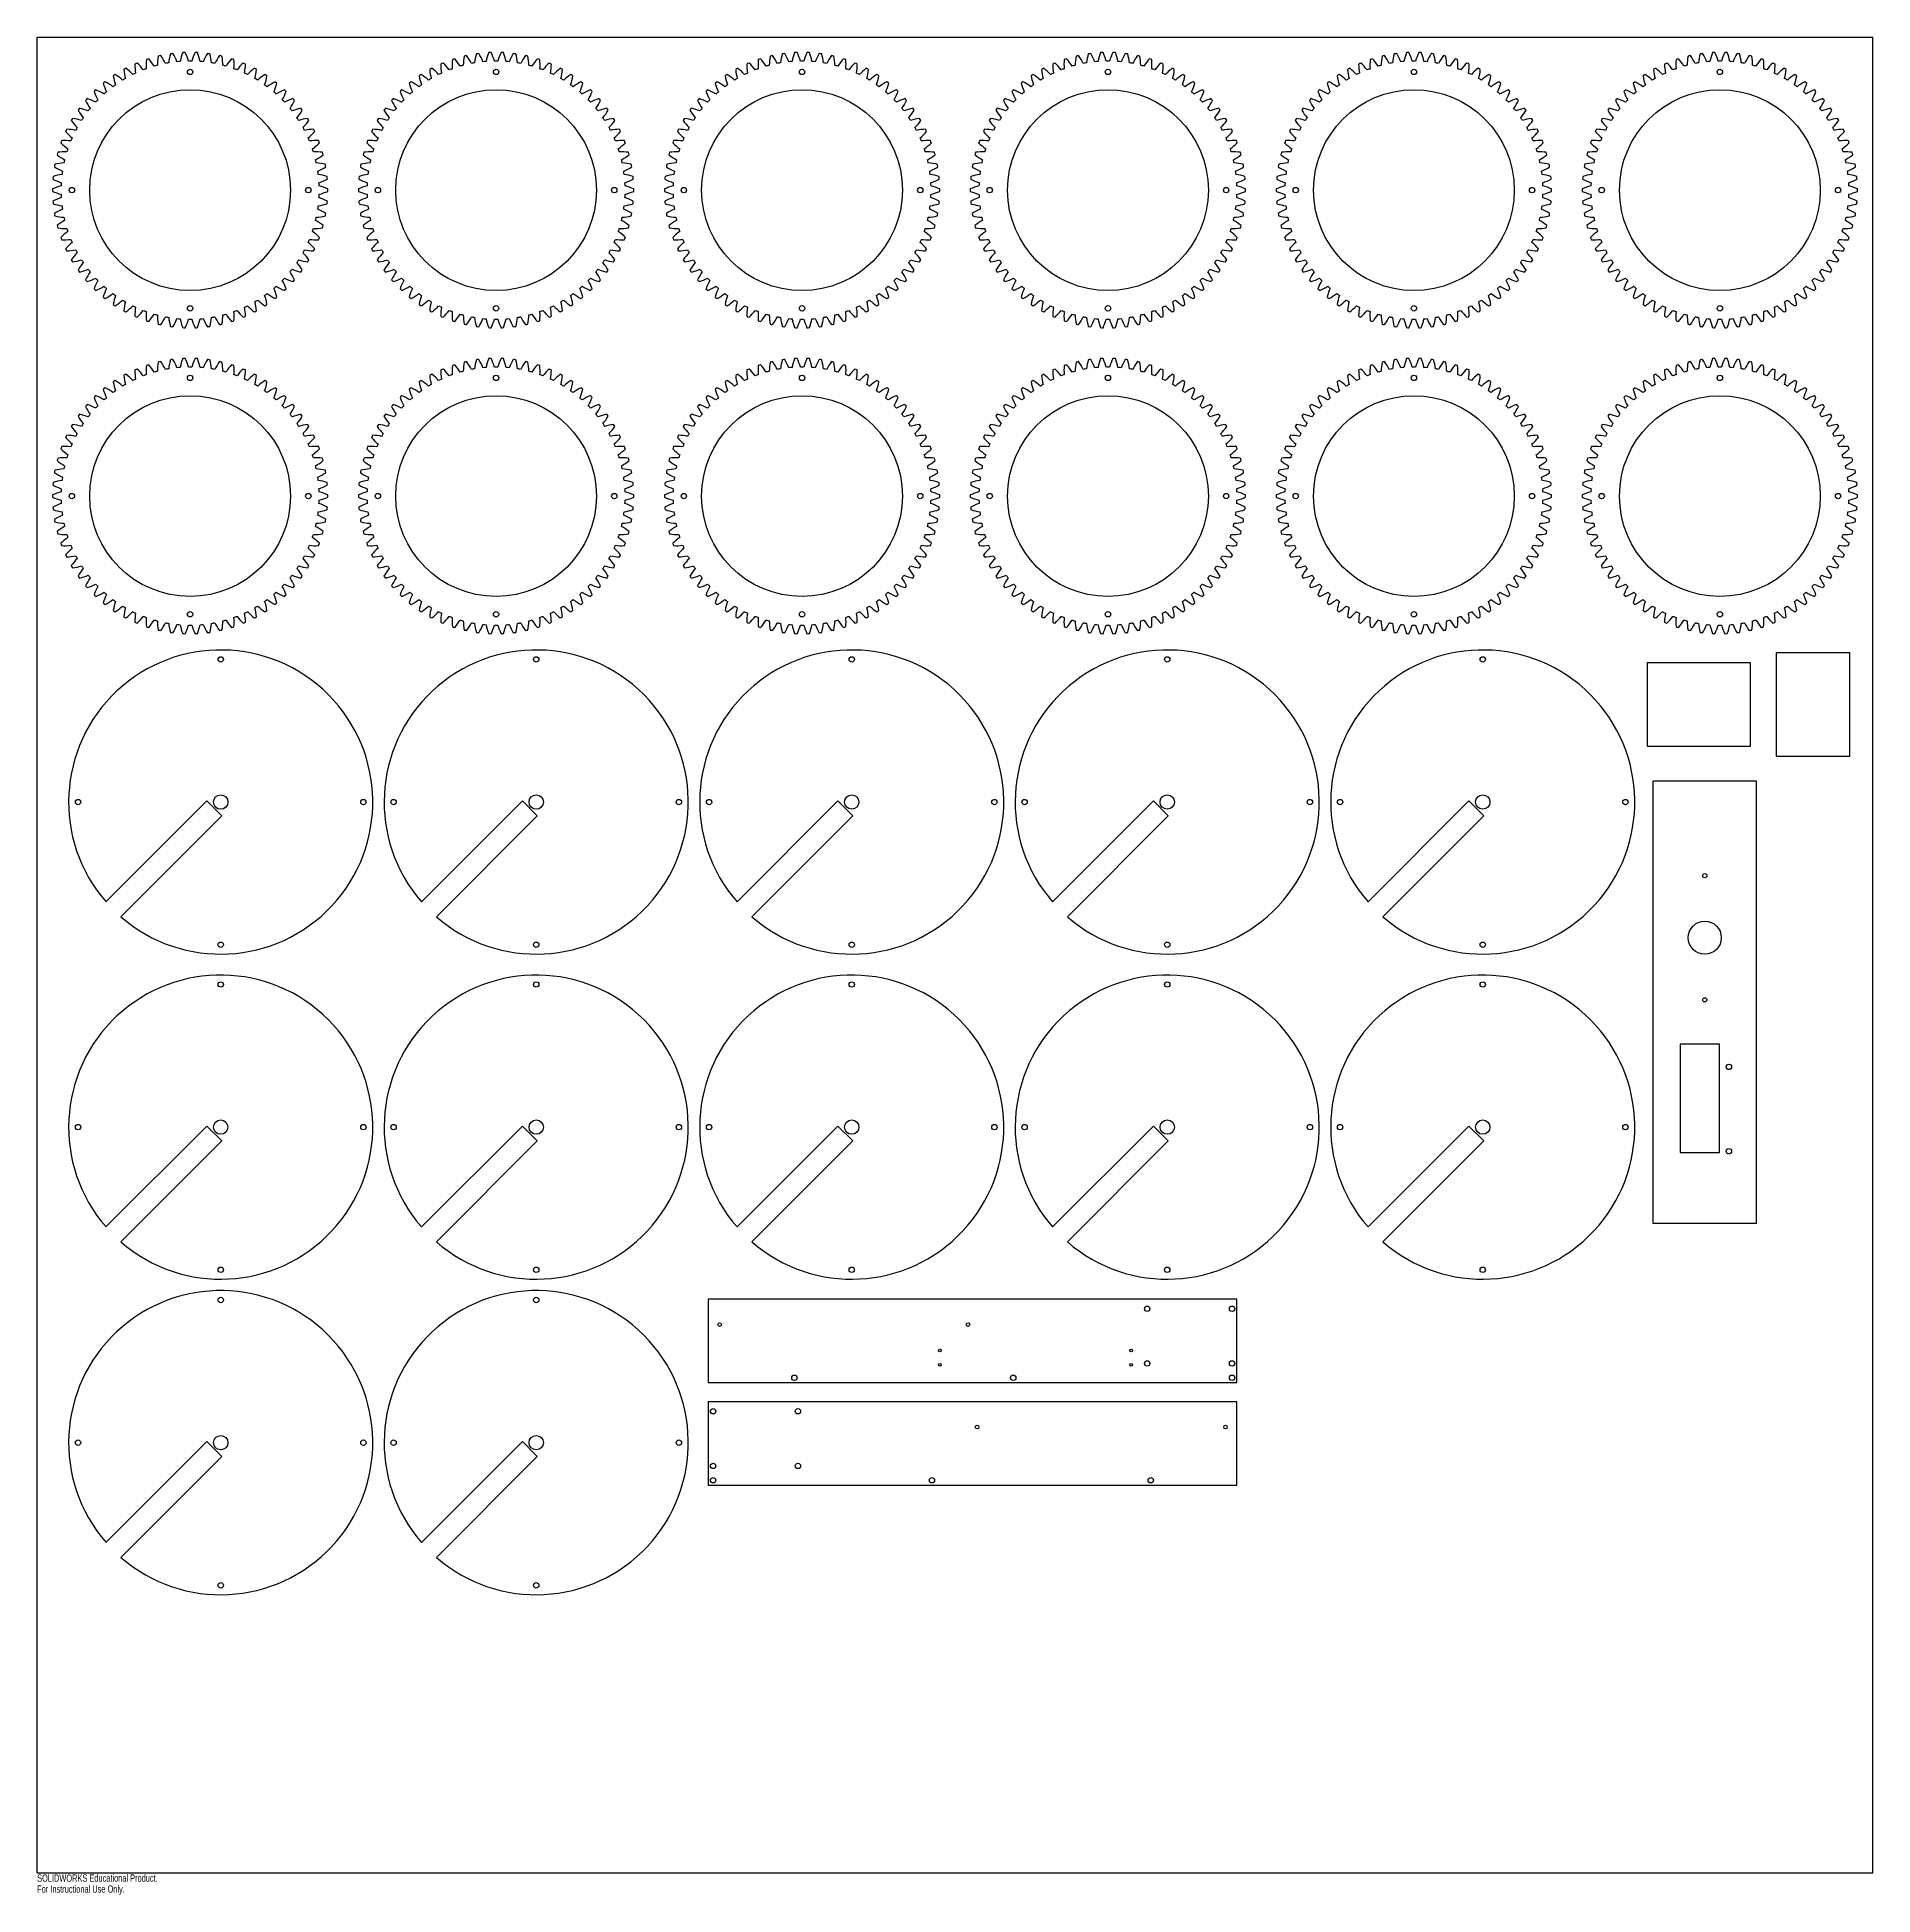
# Model space of a CAD drawing. Header units: inches. Extents: x 0 to 48, y -0.6 to 48.
import ezdxf

# ---------------------------------------------------------------- set-up
doc = ezdxf.new("R2010")
doc.units = ezdxf.units.IN
doc.header["$MEASUREMENT"] = 0
doc.styles.add('SLDTEXTSTYLE0', font='TXT', dxfattribs={"width": 0.7})

msp = doc.modelspace()

# ---------------------------------------------------------------- texts
at = {"color": 7, "linetype": 'Continuous', "char_height": 0.1903, "attachment_point": 1, "style": 'SLDTEXTSTYLE0'}
for s, insert in [('SOLIDWORKS Educational Product.', (0, -0.04)), ('For Instructional Use Only.', (0, -0.326))]:
    msp.add_mtext(s, dxfattribs=dict(at, insert=insert))

# ---------------------------------------------------------------- linework, layer by layer
at = {"color": 7, "linetype": 'Continuous'}
for p, q in [((0, 0), (0, 48)), ((0, 48), (48, 48)), ((48, 0), (48, 48)), ((42.096, 31.637), (42.096, 29.458)), ((44.8, 31.637), (42.096, 31.637)), ((44.8, 29.458), (44.8, 31.637)), ((47.402, 31.906), (45.473, 31.906)), ((45.473, 31.906), (45.473, 29.201)), ((47.402, 29.201), (47.402, 31.906)), ((42.096, 29.458), (44.8, 29.458)), ((42.096, 29.458), (44.8, 29.458)), ((45.473, 29.201), (47.402, 29.201)), ((44.957, 28.546), (42.253, 28.546)), ((42.253, 16.977), (42.253, 28.546)), ((44.957, 16.977), (44.957, 28.546)), ((1.8, 25.39), (4.438, 28.028)), ((4.438, 28.028), (4.828, 27.638)), ((10.05, 25.39), (12.688, 28.028)), ((12.688, 28.028), (13.078, 27.638)), ((18.3, 25.39), (20.938, 28.028)), ((20.938, 28.028), (21.328, 27.638)), ((26.55, 25.39), (29.188, 28.028)), ((29.188, 28.028), (29.578, 27.638)), ((34.8, 25.39), (37.438, 28.028)), ((37.438, 28.028), (37.828, 27.638)), ((4.828, 27.638), (2.19, 25)), ((13.078, 27.638), (10.44, 25)), ((21.328, 27.638), (18.69, 25)), ((29.578, 27.638), (26.94, 25)), ((37.828, 27.638), (35.19, 25)), ((42.965, 21.67), (42.965, 18.836)), ((43.988, 21.67), (42.965, 21.67)), ((43.988, 18.836), (43.988, 21.67)), ((1.8, 16.89), (4.438, 19.528)), ((4.438, 19.528), (4.828, 19.138)), ((10.05, 16.89), (12.688, 19.528)), ((12.688, 19.528), (13.078, 19.138)), ((18.3, 16.89), (20.938, 19.528)), ((20.938, 19.528), (21.328, 19.138)), ((26.55, 16.89), (29.188, 19.528)), ((29.188, 19.528), (29.578, 19.138)), ((34.8, 16.89), (37.438, 19.528)), ((37.438, 19.528), (37.828, 19.138)), ((4.828, 19.138), (2.19, 16.5)), ((13.078, 19.138), (10.44, 16.5)), ((21.328, 19.138), (18.69, 16.5)), ((29.578, 19.138), (26.94, 16.5)), ((37.828, 19.138), (35.19, 16.5)), ((42.965, 18.836), (43.988, 18.836)), ((44.957, 16.977), (42.253, 16.977)), ((31.369, 15), (17.55, 15)), ((17.55, 15), (17.55, 12.821)), ((31.369, 12.821), (31.369, 15)), ((17.55, 12.821), (31.369, 12.821)), ((31.369, 12.321), (17.55, 12.321)), ((17.55, 12.321), (17.55, 10.142)), ((31.369, 10.142), (31.369, 12.321)), ((1.8, 8.64), (4.438, 11.278)), ((4.438, 11.278), (4.828, 10.888)), ((10.05, 8.64), (12.688, 11.278)), ((12.688, 11.278), (13.078, 10.888)), ((4.828, 10.888), (2.19, 8.25)), ((13.078, 10.888), (10.44, 8.25)), ((17.55, 10.142), (31.369, 10.142)), ((0, 0), (48, 0))]:
    msp.add_line(p, q, dxfattribs=at)
for centre, radius in [((4, 47.091), 0.0703), ((12, 47.091), 0.0703), ((20, 47.091), 0.0703), ((28, 47.091), 0.0703), ((36, 47.091), 0.0703), ((44, 47.091), 0.0703), ((4, 44), 2.625), ((12, 44), 2.625), ((20, 44), 2.625), ((28, 44), 2.625), ((36, 44), 2.625), ((44, 44), 2.625), ((0.909, 44), 0.0703), ((7.091, 44), 0.0703), ((8.909, 44), 0.0703), ((15.091, 44), 0.0703), ((16.909, 44), 0.0703), ((23.091, 44), 0.0703), ((24.909, 44), 0.0703), ((31.091, 44), 0.0703), ((32.909, 44), 0.0703), ((39.091, 44), 0.0703), ((40.909, 44), 0.0703), ((47.091, 44), 0.0703), ((4, 40.909), 0.0703), ((12, 40.909), 0.0703), ((20, 40.909), 0.0703), ((28, 40.909), 0.0703), ((36, 40.909), 0.0703), ((44, 40.909), 0.0703), ((4, 39.091), 0.0703), ((12, 39.091), 0.0703), ((20, 39.091), 0.0703), ((28, 39.091), 0.0703), ((36, 39.091), 0.0703), ((44, 39.091), 0.0703), ((4, 36), 2.625), ((12, 36), 2.625), ((20, 36), 2.625), ((28, 36), 2.625), ((36, 36), 2.625), ((44, 36), 2.625), ((0.909, 36), 0.0703), ((7.091, 36), 0.0703), ((8.909, 36), 0.0703), ((15.091, 36), 0.0703), ((16.909, 36), 0.0703), ((23.091, 36), 0.0703), ((24.909, 36), 0.0703), ((31.091, 36), 0.0703), ((32.909, 36), 0.0703), ((39.091, 36), 0.0703), ((40.909, 36), 0.0703), ((47.091, 36), 0.0703), ((4, 32.909), 0.0703), ((12, 32.909), 0.0703), ((20, 32.909), 0.0703), ((28, 32.909), 0.0703), ((36, 32.909), 0.0703), ((44, 32.909), 0.0703), ((4.8, 31.73), 0.0703), ((13.05, 31.73), 0.0703), ((21.3, 31.73), 0.0703), ((29.55, 31.73), 0.0703), ((37.8, 31.73), 0.0703), ((4.8, 28), 0.188), ((13.05, 28), 0.188), ((21.3, 28), 0.187), ((29.55, 28), 0.187), ((37.8, 28), 0.187), ((1.07, 28), 0.0703), ((8.53, 28), 0.0703), ((9.32, 28), 0.0703), ((16.78, 28), 0.0703), ((17.57, 28), 0.0703), ((25.03, 28), 0.0703), ((25.82, 28), 0.0703), ((33.28, 28), 0.0703), ((34.07, 28), 0.0703), ((41.53, 28), 0.0703), ((43.605, 26.077), 0.0547), ((43.605, 24.453), 0.433), ((4.8, 24.27), 0.0703), ((13.05, 24.27), 0.0703), ((21.3, 24.27), 0.0703), ((29.55, 24.27), 0.0703), ((37.8, 24.27), 0.0703), ((4.8, 23.23), 0.0703), ((13.05, 23.23), 0.0703), ((21.3, 23.23), 0.0703), ((29.55, 23.23), 0.0703), ((37.8, 23.23), 0.0703), ((43.605, 22.829), 0.0547), ((44.237, 21.076), 0.0703), ((1.07, 19.5), 0.0703), ((4.8, 19.5), 0.187), ((8.53, 19.5), 0.0703), ((9.32, 19.5), 0.0703), ((13.05, 19.5), 0.188), ((16.78, 19.5), 0.0703), ((17.57, 19.5), 0.0703), ((21.3, 19.5), 0.188), ((25.03, 19.5), 0.0703), ((25.82, 19.5), 0.0703), ((29.55, 19.5), 0.188), ((33.28, 19.5), 0.0703), ((34.07, 19.5), 0.0703), ((37.8, 19.5), 0.187), ((41.53, 19.5), 0.0703), ((44.237, 18.871), 0.0703), ((4.8, 15.77), 0.0703), ((13.05, 15.77), 0.0703), ((21.3, 15.77), 0.0703), ((29.55, 15.77), 0.0703), ((37.8, 15.77), 0.0703), ((4.8, 14.98), 0.0703), ((13.05, 14.98), 0.0703), ((29.025, 14.75), 0.0703), ((31.244, 14.75), 0.0703), ((17.845, 14.337), 0.0469), ((24.341, 14.337), 0.0469), ((23.606, 13.661), 0.035), ((28.609, 13.661), 0.035), ((23.606, 13.287), 0.035), ((28.609, 13.287), 0.035), ((29.025, 13.321), 0.0703), ((31.244, 13.321), 0.0703), ((19.8, 12.946), 0.0703), ((25.522, 12.946), 0.0703), ((31.244, 12.946), 0.0703), ((17.675, 12.071), 0.0703), ((19.894, 12.071), 0.0703), ((24.577, 11.657), 0.0469), ((31.073, 11.657), 0.0469), ((1.07, 11.25), 0.0703), ((4.8, 11.25), 0.188), ((8.53, 11.25), 0.0703), ((9.32, 11.25), 0.0703), ((13.05, 11.25), 0.188), ((16.78, 11.25), 0.0703), ((17.675, 10.642), 0.0703), ((19.894, 10.642), 0.0703), ((17.675, 10.267), 0.0703), ((23.397, 10.267), 0.0703), ((29.119, 10.267), 0.0703), ((4.8, 7.52), 0.0703), ((13.05, 7.52), 0.0703)]:
    msp.add_circle(centre, radius, dxfattribs=at)
for centre, radius, start, end in [((4, 44), 3.6, 117.7712, 118.8002), ((3.661, 47.271), 1.4, 184.7811, 194.5804), ((1.457, 46.085), 1.4, 41.991, 51.7903), ((4, 44), 3.6, 112.6284, 113.6574), ((3.955, 47.289), 1.4, 179.6382, 189.4376), ((1.654, 46.305), 1.4, 36.8481, 46.6475), ((4, 44), 3.375, 109.8444, 111.2984), ((4.25, 47.279), 1.4, 174.4954, 184.2947), ((4, 44), 3.6, 107.4855, 108.5145), ((1.87, 46.506), 1.4, 31.7053, 41.5046), ((4, 44), 3.375, 104.7016, 106.1556), ((4.543, 47.244), 1.4, 169.3525, 179.1519), ((4, 44), 3.6, 102.3426, 103.3716), ((2.103, 46.687), 1.4, 26.5624, 36.3618), ((4, 44), 3.375, 99.5587, 101.0127), ((4.832, 47.182), 1.4, 164.2097, 174.009), ((4, 44), 3.6, 97.1998, 98.2288), ((2.352, 46.846), 1.4, 21.4196, 31.2189), ((4, 44), 3.375, 94.4159, 95.8699), ((5.114, 47.095), 1.4, 159.0668, 168.8661), ((4, 44), 3.6, 92.0569, 93.0859), ((2.613, 46.982), 1.4, 16.2767, 26.076), ((4, 44), 3.375, 89.273, 90.727), ((5.387, 46.982), 1.4, 153.924, 163.7233), ((4, 44), 3.6, 86.9141, 87.9431), ((2.886, 47.095), 1.4, 11.1339, 20.9332), ((4, 44), 3.375, 84.1301, 85.5841), ((5.648, 46.846), 1.4, 148.7811, 158.5804), ((4, 44), 3.6, 81.7712, 82.8002), ((3.168, 47.182), 1.4, 5.991, 15.7903), ((4, 44), 3.375, 78.9873, 80.4413), ((5.897, 46.687), 1.4, 143.6382, 153.4376), ((4, 44), 3.6, 76.6284, 77.6574), ((3.457, 47.244), 1.4, 0.8481, 10.6475), ((4, 44), 3.375, 73.8444, 75.2984), ((6.13, 46.506), 1.4, 138.4954, 148.2947), ((4, 44), 3.6, 71.4855, 72.5145), ((3.75, 47.279), 1.4, 355.7053, 5.5046), ((4, 44), 3.375, 68.7016, 70.1556), ((6.346, 46.305), 1.4, 133.3525, 143.1519), ((4, 44), 3.6, 66.3426, 67.3716), ((4.045, 47.289), 1.4, 350.5624, 0.3618), ((6.543, 46.085), 1.4, 128.2097, 138.009), ((4, 44), 3.6, 61.1998, 62.2288), ((4.339, 47.271), 1.4, 345.4196, 355.2189), ((12, 44), 3.6, 117.7712, 118.8002), ((11.661, 47.271), 1.4, 184.7811, 194.5804), ((9.457, 46.085), 1.4, 41.991, 51.7903), ((12, 44), 3.6, 112.6284, 113.6574), ((11.955, 47.289), 1.4, 179.6382, 189.4376), ((9.654, 46.305), 1.4, 36.8481, 46.6475), ((12, 44), 3.375, 109.8444, 111.2984), ((12.25, 47.279), 1.4, 174.4954, 184.2947), ((12, 44), 3.6, 107.4855, 108.5145), ((9.87, 46.506), 1.4, 31.7053, 41.5046), ((12, 44), 3.375, 104.7016, 106.1556), ((12.543, 47.244), 1.4, 169.3525, 179.1519), ((12, 44), 3.6, 102.3426, 103.3716), ((10.103, 46.687), 1.4, 26.5624, 36.3618), ((12, 44), 3.375, 99.5587, 101.0127), ((12.832, 47.182), 1.4, 164.2097, 174.009), ((12, 44), 3.6, 97.1998, 98.2288), ((10.352, 46.846), 1.4, 21.4196, 31.2189), ((12, 44), 3.375, 94.4159, 95.8699), ((13.114, 47.095), 1.4, 159.0668, 168.8661), ((12, 44), 3.6, 92.0569, 93.0859), ((10.613, 46.982), 1.4, 16.2767, 26.076), ((12, 44), 3.375, 89.273, 90.727), ((13.387, 46.982), 1.4, 153.924, 163.7233), ((12, 44), 3.6, 86.9141, 87.9431), ((10.886, 47.095), 1.4, 11.1339, 20.9332), ((12, 44), 3.375, 84.1301, 85.5841), ((13.648, 46.846), 1.4, 148.7811, 158.5804), ((12, 44), 3.6, 81.7712, 82.8002), ((11.168, 47.182), 1.4, 5.991, 15.7903), ((12, 44), 3.375, 78.9873, 80.4413), ((13.897, 46.687), 1.4, 143.6382, 153.4376), ((12, 44), 3.6, 76.6284, 77.6574), ((11.457, 47.244), 1.4, 0.8481, 10.6475), ((12, 44), 3.375, 73.8444, 75.2984), ((14.13, 46.506), 1.4, 138.4954, 148.2947), ((12, 44), 3.6, 71.4855, 72.5145), ((11.75, 47.279), 1.4, 355.7053, 5.5046), ((12, 44), 3.375, 68.7016, 70.1556), ((14.346, 46.305), 1.4, 133.3525, 143.1519), ((12, 44), 3.6, 66.3426, 67.3716), ((12.045, 47.289), 1.4, 350.5624, 0.3618), ((14.543, 46.085), 1.4, 128.2097, 138.009), ((12, 44), 3.6, 61.1998, 62.2288), ((12.339, 47.271), 1.4, 345.4196, 355.2189), ((20, 44), 3.6, 117.7712, 118.8002), ((19.661, 47.271), 1.4, 184.7811, 194.5804), ((17.457, 46.085), 1.4, 41.991, 51.7903), ((20, 44), 3.6, 112.6284, 113.6574), ((19.955, 47.289), 1.4, 179.6382, 189.4376), ((17.654, 46.305), 1.4, 36.8481, 46.6475), ((20, 44), 3.375, 109.8444, 111.2984), ((20.25, 47.279), 1.4, 174.4954, 184.2947), ((20, 44), 3.6, 107.4855, 108.5145), ((17.87, 46.506), 1.4, 31.7053, 41.5046), ((20, 44), 3.375, 104.7016, 106.1556), ((20.543, 47.244), 1.4, 169.3525, 179.1519), ((20, 44), 3.6, 102.3426, 103.3716), ((18.103, 46.687), 1.4, 26.5624, 36.3618), ((20, 44), 3.375, 99.5587, 101.0127), ((20.832, 47.182), 1.4, 164.2097, 174.009), ((20, 44), 3.6, 97.1998, 98.2288), ((18.352, 46.846), 1.4, 21.4196, 31.2189), ((20, 44), 3.375, 94.4159, 95.8699), ((21.114, 47.095), 1.4, 159.0668, 168.8661), ((20, 44), 3.6, 92.0569, 93.0859), ((18.613, 46.982), 1.4, 16.2767, 26.076), ((20, 44), 3.375, 89.273, 90.727), ((21.387, 46.982), 1.4, 153.924, 163.7233), ((20, 44), 3.6, 86.9141, 87.9431), ((18.886, 47.095), 1.4, 11.1339, 20.9332), ((20, 44), 3.375, 84.1301, 85.5841), ((21.648, 46.846), 1.4, 148.7811, 158.5804), ((20, 44), 3.6, 81.7712, 82.8002), ((19.168, 47.182), 1.4, 5.991, 15.7903), ((20, 44), 3.375, 78.9873, 80.4413), ((21.897, 46.687), 1.4, 143.6382, 153.4376), ((20, 44), 3.6, 76.6284, 77.6574), ((19.457, 47.244), 1.4, 0.8481, 10.6475), ((20, 44), 3.375, 73.8444, 75.2984), ((22.13, 46.506), 1.4, 138.4954, 148.2947), ((20, 44), 3.6, 71.4855, 72.5145), ((19.75, 47.279), 1.4, 355.7053, 5.5046), ((20, 44), 3.375, 68.7016, 70.1556), ((22.346, 46.305), 1.4, 133.3525, 143.1519), ((20, 44), 3.6, 66.3426, 67.3716), ((20.045, 47.289), 1.4, 350.5624, 0.3618), ((22.543, 46.085), 1.4, 128.2097, 138.009), ((20, 44), 3.6, 61.1998, 62.2288), ((20.339, 47.271), 1.4, 345.4196, 355.2189), ((28, 44), 3.6, 117.7712, 118.8002), ((27.661, 47.271), 1.4, 184.7811, 194.5804), ((25.457, 46.085), 1.4, 41.991, 51.7903), ((28, 44), 3.6, 112.6284, 113.6574), ((27.955, 47.289), 1.4, 179.6382, 189.4376), ((25.654, 46.305), 1.4, 36.8481, 46.6475), ((28, 44), 3.375, 109.8444, 111.2984), ((28.25, 47.279), 1.4, 174.4954, 184.2947), ((28, 44), 3.6, 107.4855, 108.5145), ((25.87, 46.506), 1.4, 31.7053, 41.5046), ((28, 44), 3.375, 104.7016, 106.1556), ((28.543, 47.244), 1.4, 169.3525, 179.1519), ((28, 44), 3.6, 102.3426, 103.3716), ((26.103, 46.687), 1.4, 26.5624, 36.3618), ((28, 44), 3.375, 99.5587, 101.0127), ((28.832, 47.182), 1.4, 164.2097, 174.009), ((28, 44), 3.6, 97.1998, 98.2288), ((26.352, 46.846), 1.4, 21.4196, 31.2189), ((28, 44), 3.375, 94.4159, 95.8699), ((29.114, 47.095), 1.4, 159.0668, 168.8661), ((28, 44), 3.6, 92.0569, 93.0859), ((26.613, 46.982), 1.4, 16.2767, 26.076), ((28, 44), 3.375, 89.273, 90.727), ((29.387, 46.982), 1.4, 153.924, 163.7233), ((28, 44), 3.6, 86.9141, 87.9431), ((26.886, 47.095), 1.4, 11.1339, 20.9332), ((28, 44), 3.375, 84.1301, 85.5841), ((29.648, 46.846), 1.4, 148.7811, 158.5804), ((28, 44), 3.6, 81.7712, 82.8002), ((27.168, 47.182), 1.4, 5.991, 15.7903), ((28, 44), 3.375, 78.9873, 80.4413), ((29.897, 46.687), 1.4, 143.6382, 153.4376), ((28, 44), 3.6, 76.6284, 77.6574), ((27.457, 47.244), 1.4, 0.8481, 10.6475), ((28, 44), 3.375, 73.8444, 75.2984), ((30.13, 46.506), 1.4, 138.4954, 148.2947), ((28, 44), 3.6, 71.4855, 72.5145), ((27.75, 47.279), 1.4, 355.7053, 5.5046), ((28, 44), 3.375, 68.7016, 70.1556), ((30.346, 46.305), 1.4, 133.3525, 143.1519), ((28, 44), 3.6, 66.3426, 67.3716), ((28.045, 47.289), 1.4, 350.5624, 0.3618), ((30.543, 46.085), 1.4, 128.2097, 138.009), ((28, 44), 3.6, 61.1998, 62.2288), ((28.339, 47.271), 1.4, 345.4196, 355.2189), ((36, 44), 3.6, 117.7712, 118.8002), ((35.661, 47.271), 1.4, 184.7811, 194.5804), ((33.457, 46.085), 1.4, 41.991, 51.7903), ((36, 44), 3.6, 112.6284, 113.6574), ((35.955, 47.289), 1.4, 179.6382, 189.4376), ((33.654, 46.305), 1.4, 36.8481, 46.6475), ((36, 44), 3.375, 109.8444, 111.2984), ((36.25, 47.279), 1.4, 174.4954, 184.2947), ((36, 44), 3.6, 107.4855, 108.5145), ((33.87, 46.506), 1.4, 31.7053, 41.5046), ((36, 44), 3.375, 104.7016, 106.1556), ((36.543, 47.244), 1.4, 169.3525, 179.1519), ((36, 44), 3.6, 102.3426, 103.3716), ((34.103, 46.687), 1.4, 26.5624, 36.3618), ((36, 44), 3.375, 99.5587, 101.0127), ((36.832, 47.182), 1.4, 164.2097, 174.009), ((36, 44), 3.6, 97.1998, 98.2288), ((34.352, 46.846), 1.4, 21.4196, 31.2189), ((36, 44), 3.375, 94.4159, 95.8699), ((37.114, 47.095), 1.4, 159.0668, 168.8661), ((36, 44), 3.6, 92.0569, 93.0859), ((34.613, 46.982), 1.4, 16.2767, 26.076), ((36, 44), 3.375, 89.273, 90.727), ((37.387, 46.982), 1.4, 153.924, 163.7233), ((36, 44), 3.6, 86.9141, 87.9431), ((34.886, 47.095), 1.4, 11.1339, 20.9332), ((36, 44), 3.375, 84.1301, 85.5841), ((37.648, 46.846), 1.4, 148.7811, 158.5804), ((36, 44), 3.6, 81.7712, 82.8002), ((35.168, 47.182), 1.4, 5.991, 15.7903), ((36, 44), 3.375, 78.9873, 80.4413), ((37.897, 46.687), 1.4, 143.6382, 153.4376), ((36, 44), 3.6, 76.6284, 77.6574), ((35.457, 47.244), 1.4, 0.8481, 10.6475), ((36, 44), 3.375, 73.8444, 75.2984), ((38.13, 46.506), 1.4, 138.4954, 148.2947), ((36, 44), 3.6, 71.4855, 72.5145), ((35.75, 47.279), 1.4, 355.7053, 5.5046), ((36, 44), 3.375, 68.7016, 70.1556), ((38.346, 46.305), 1.4, 133.3525, 143.1519), ((36, 44), 3.6, 66.3426, 67.3716), ((36.045, 47.289), 1.4, 350.5624, 0.3618), ((38.543, 46.085), 1.4, 128.2097, 138.009), ((36, 44), 3.6, 61.1998, 62.2288), ((36.339, 47.271), 1.4, 345.4196, 355.2189), ((44, 44), 3.6, 117.7712, 118.8002), ((43.661, 47.271), 1.4, 184.7811, 194.5804), ((41.457, 46.085), 1.4, 41.991, 51.7903), ((44, 44), 3.6, 112.6284, 113.6574), ((43.955, 47.289), 1.4, 179.6382, 189.4376), ((41.654, 46.305), 1.4, 36.8481, 46.6475), ((44, 44), 3.375, 109.8444, 111.2984), ((44.25, 47.279), 1.4, 174.4954, 184.2947), ((44, 44), 3.6, 107.4855, 108.5145), ((41.87, 46.506), 1.4, 31.7053, 41.5046), ((44, 44), 3.375, 104.7016, 106.1556), ((44.543, 47.244), 1.4, 169.3525, 179.1519), ((44, 44), 3.6, 102.3426, 103.3716), ((42.103, 46.687), 1.4, 26.5624, 36.3618), ((44, 44), 3.375, 99.5587, 101.0127), ((44.832, 47.182), 1.4, 164.2097, 174.009), ((44, 44), 3.6, 97.1998, 98.2288), ((42.352, 46.846), 1.4, 21.4196, 31.2189), ((44, 44), 3.375, 94.4159, 95.8699), ((45.114, 47.095), 1.4, 159.0668, 168.8661), ((44, 44), 3.6, 92.0569, 93.0859), ((42.613, 46.982), 1.4, 16.2767, 26.076), ((44, 44), 3.375, 89.273, 90.727), ((45.387, 46.982), 1.4, 153.924, 163.7233), ((44, 44), 3.6, 86.9141, 87.9431), ((42.886, 47.095), 1.4, 11.1339, 20.9332), ((44, 44), 3.375, 84.1301, 85.5841), ((45.648, 46.846), 1.4, 148.7811, 158.5804), ((44, 44), 3.6, 81.7712, 82.8002), ((43.168, 47.182), 1.4, 5.991, 15.7903), ((44, 44), 3.375, 78.9873, 80.4413), ((45.897, 46.687), 1.4, 143.6382, 153.4376), ((44, 44), 3.6, 76.6284, 77.6574), ((43.457, 47.244), 1.4, 0.8481, 10.6475), ((44, 44), 3.375, 73.8444, 75.2984), ((46.13, 46.506), 1.4, 138.4954, 148.2947), ((44, 44), 3.6, 71.4855, 72.5145), ((43.75, 47.279), 1.4, 355.7053, 5.5046), ((44, 44), 3.375, 68.7016, 70.1556), ((46.346, 46.305), 1.4, 133.3525, 143.1519), ((44, 44), 3.6, 66.3426, 67.3716), ((44.045, 47.289), 1.4, 350.5624, 0.3618), ((46.543, 46.085), 1.4, 128.2097, 138.009), ((44, 44), 3.6, 61.1998, 62.2288), ((44.339, 47.271), 1.4, 345.4196, 355.2189), ((4, 44), 3.6, 128.0569, 129.0859), ((3.082, 47.158), 1.4, 195.0668, 204.8661), ((1.125, 45.598), 1.4, 52.2767, 62.076), ((4, 44), 3.375, 125.273, 126.727), ((4, 44), 3.6, 122.9141, 123.9431), ((3.369, 47.228), 1.4, 189.924, 199.7233), ((1.28, 45.849), 1.4, 47.1339, 56.9332), ((4, 44), 3.375, 120.1301, 121.5841), ((4, 44), 3.375, 114.9873, 116.4413), ((4, 44), 3.375, 63.5587, 65.0127), ((4, 44), 3.375, 58.4159, 59.8699), ((6.72, 45.849), 1.4, 123.0668, 132.8661), ((4.631, 47.228), 1.4, 340.2767, 350.076), ((4, 44), 3.375, 53.273, 54.727), ((4, 44), 3.6, 56.0569, 57.0859), ((6.875, 45.598), 1.4, 117.924, 127.7233), ((4.918, 47.158), 1.4, 335.1339, 344.9332), ((4, 44), 3.6, 50.9141, 51.9431), ((12, 44), 3.6, 128.0569, 129.0859), ((11.082, 47.158), 1.4, 195.0668, 204.8661), ((9.125, 45.598), 1.4, 52.2767, 62.076), ((12, 44), 3.375, 125.273, 126.727), ((12, 44), 3.6, 122.9141, 123.9431), ((11.369, 47.228), 1.4, 189.924, 199.7233), ((9.28, 45.849), 1.4, 47.1339, 56.9332), ((12, 44), 3.375, 120.1301, 121.5841), ((12, 44), 3.375, 114.9873, 116.4413), ((12, 44), 3.375, 63.5587, 65.0127), ((12, 44), 3.375, 58.4159, 59.8699), ((14.72, 45.849), 1.4, 123.0668, 132.8661), ((12.631, 47.228), 1.4, 340.2767, 350.076), ((12, 44), 3.375, 53.273, 54.727), ((12, 44), 3.6, 56.0569, 57.0859), ((14.875, 45.598), 1.4, 117.924, 127.7233), ((12.918, 47.158), 1.4, 335.1339, 344.9332), ((12, 44), 3.6, 50.9141, 51.9431), ((20, 44), 3.6, 128.0569, 129.0859), ((19.082, 47.158), 1.4, 195.0668, 204.8661), ((17.125, 45.598), 1.4, 52.2767, 62.076), ((20, 44), 3.375, 125.273, 126.727), ((20, 44), 3.6, 122.9141, 123.9431), ((19.369, 47.228), 1.4, 189.924, 199.7233), ((17.28, 45.849), 1.4, 47.1339, 56.9332), ((20, 44), 3.375, 120.1301, 121.5841), ((20, 44), 3.375, 114.9873, 116.4413), ((20, 44), 3.375, 63.5587, 65.0127), ((20, 44), 3.375, 58.4159, 59.8699), ((22.72, 45.849), 1.4, 123.0668, 132.8661), ((20.631, 47.228), 1.4, 340.2767, 350.076), ((20, 44), 3.375, 53.273, 54.727), ((20, 44), 3.6, 56.0569, 57.0859), ((22.875, 45.598), 1.4, 117.924, 127.7233), ((20.918, 47.158), 1.4, 335.1339, 344.9332), ((20, 44), 3.6, 50.9141, 51.9431), ((28, 44), 3.6, 128.0569, 129.0859), ((27.082, 47.158), 1.4, 195.0668, 204.8661), ((25.125, 45.598), 1.4, 52.2767, 62.076), ((28, 44), 3.375, 125.273, 126.727), ((28, 44), 3.6, 122.9141, 123.9431), ((27.369, 47.228), 1.4, 189.924, 199.7233), ((25.28, 45.849), 1.4, 47.1339, 56.9332), ((28, 44), 3.375, 120.1301, 121.5841), ((28, 44), 3.375, 114.9873, 116.4413), ((28, 44), 3.375, 63.5587, 65.0127), ((28, 44), 3.375, 58.4159, 59.8699), ((30.72, 45.849), 1.4, 123.0668, 132.8661), ((28.631, 47.228), 1.4, 340.2767, 350.076), ((28, 44), 3.375, 53.273, 54.727), ((28, 44), 3.6, 56.0569, 57.0859), ((30.875, 45.598), 1.4, 117.924, 127.7233), ((28.918, 47.158), 1.4, 335.1339, 344.9332), ((28, 44), 3.6, 50.9141, 51.9431), ((36, 44), 3.6, 128.0569, 129.0859), ((35.082, 47.158), 1.4, 195.0668, 204.8661), ((33.125, 45.598), 1.4, 52.2767, 62.076), ((36, 44), 3.375, 125.273, 126.727), ((36, 44), 3.6, 122.9141, 123.9431), ((35.369, 47.228), 1.4, 189.924, 199.7233), ((33.28, 45.849), 1.4, 47.1339, 56.9332), ((36, 44), 3.375, 120.1301, 121.5841), ((36, 44), 3.375, 114.9873, 116.4413), ((36, 44), 3.375, 63.5587, 65.0127), ((36, 44), 3.375, 58.4159, 59.8699), ((38.72, 45.849), 1.4, 123.0668, 132.8661), ((36.631, 47.228), 1.4, 340.2767, 350.076), ((36, 44), 3.375, 53.273, 54.727), ((36, 44), 3.6, 56.0569, 57.0859), ((38.875, 45.598), 1.4, 117.924, 127.7233), ((36.918, 47.158), 1.4, 335.1339, 344.9332), ((36, 44), 3.6, 50.9141, 51.9431), ((44, 44), 3.6, 128.0569, 129.0859), ((43.082, 47.158), 1.4, 195.0668, 204.8661), ((41.125, 45.598), 1.4, 52.2767, 62.076), ((44, 44), 3.375, 125.273, 126.727), ((44, 44), 3.6, 122.9141, 123.9431), ((43.369, 47.228), 1.4, 189.924, 199.7233), ((41.28, 45.849), 1.4, 47.1339, 56.9332), ((44, 44), 3.375, 120.1301, 121.5841), ((44, 44), 3.375, 114.9873, 116.4413), ((44, 44), 3.375, 63.5587, 65.0127), ((44, 44), 3.375, 58.4159, 59.8699), ((46.72, 45.849), 1.4, 123.0668, 132.8661), ((44.631, 47.228), 1.4, 340.2767, 350.076), ((44, 44), 3.375, 53.273, 54.727), ((44, 44), 3.6, 56.0569, 57.0859), ((46.875, 45.598), 1.4, 117.924, 127.7233), ((44.918, 47.158), 1.4, 335.1339, 344.9332), ((44, 44), 3.6, 50.9141, 51.9431), ((4, 44), 3.6, 138.3426, 139.3716), ((2.533, 46.944), 1.4, 205.3525, 215.1519), ((0.886, 45.059), 1.4, 62.5624, 72.3618), ((4, 44), 3.6, 133.1998, 134.2288), ((2.803, 47.063), 1.4, 200.2097, 210.009), ((4, 44), 3.375, 135.5587, 137.0127), ((0.994, 45.334), 1.4, 57.4196, 67.2189), ((4, 44), 3.375, 130.4159, 131.8699), ((4, 44), 3.375, 48.1301, 49.5841), ((7.006, 45.334), 1.4, 112.7811, 122.5804), ((5.197, 47.063), 1.4, 329.991, 339.7903), ((4, 44), 3.375, 42.9873, 44.4413), ((4, 44), 3.6, 45.7712, 46.8002), ((7.114, 45.059), 1.4, 107.6382, 117.4376), ((5.467, 46.944), 1.4, 324.8481, 334.6475), ((4, 44), 3.6, 40.6284, 41.6574), ((12, 44), 3.6, 138.3426, 139.3716), ((10.533, 46.944), 1.4, 205.3525, 215.1519), ((8.886, 45.059), 1.4, 62.5624, 72.3618), ((12, 44), 3.6, 133.1998, 134.2288), ((10.803, 47.063), 1.4, 200.2097, 210.009), ((12, 44), 3.375, 135.5587, 137.0127), ((8.994, 45.334), 1.4, 57.4196, 67.2189), ((12, 44), 3.375, 130.4159, 131.8699), ((12, 44), 3.375, 48.1301, 49.5841), ((15.006, 45.334), 1.4, 112.7811, 122.5804), ((13.197, 47.063), 1.4, 329.991, 339.7903), ((12, 44), 3.375, 42.9873, 44.4413), ((12, 44), 3.6, 45.7712, 46.8002), ((15.114, 45.059), 1.4, 107.6382, 117.4376), ((13.467, 46.944), 1.4, 324.8481, 334.6475), ((12, 44), 3.6, 40.6284, 41.6574), ((20, 44), 3.6, 138.3426, 139.3716), ((18.533, 46.944), 1.4, 205.3525, 215.1519), ((16.886, 45.059), 1.4, 62.5624, 72.3618), ((20, 44), 3.6, 133.1998, 134.2288), ((18.803, 47.063), 1.4, 200.2097, 210.009), ((20, 44), 3.375, 135.5587, 137.0127), ((16.994, 45.334), 1.4, 57.4196, 67.2189), ((20, 44), 3.375, 130.4159, 131.8699), ((20, 44), 3.375, 48.1301, 49.5841), ((23.006, 45.334), 1.4, 112.7811, 122.5804), ((21.197, 47.063), 1.4, 329.991, 339.7903), ((20, 44), 3.375, 42.9873, 44.4413), ((20, 44), 3.6, 45.7712, 46.8002), ((23.114, 45.059), 1.4, 107.6382, 117.4376), ((21.467, 46.944), 1.4, 324.8481, 334.6475), ((20, 44), 3.6, 40.6284, 41.6574), ((28, 44), 3.6, 138.3426, 139.3716), ((26.533, 46.944), 1.4, 205.3525, 215.1519), ((24.886, 45.059), 1.4, 62.5624, 72.3618), ((28, 44), 3.6, 133.1998, 134.2288), ((26.803, 47.063), 1.4, 200.2097, 210.009), ((28, 44), 3.375, 135.5587, 137.0127), ((24.994, 45.334), 1.4, 57.4196, 67.2189), ((28, 44), 3.375, 130.4159, 131.8699), ((28, 44), 3.375, 48.1301, 49.5841), ((31.006, 45.334), 1.4, 112.7811, 122.5804), ((29.197, 47.063), 1.4, 329.991, 339.7903), ((28, 44), 3.375, 42.9873, 44.4413), ((28, 44), 3.6, 45.7712, 46.8002), ((31.114, 45.059), 1.4, 107.6382, 117.4376), ((29.467, 46.944), 1.4, 324.8481, 334.6475), ((28, 44), 3.6, 40.6284, 41.6574), ((36, 44), 3.6, 138.3426, 139.3716), ((34.533, 46.944), 1.4, 205.3525, 215.1519), ((32.886, 45.059), 1.4, 62.5624, 72.3618), ((36, 44), 3.6, 133.1998, 134.2288), ((34.803, 47.063), 1.4, 200.2097, 210.009), ((36, 44), 3.375, 135.5587, 137.0127), ((32.994, 45.334), 1.4, 57.4196, 67.2189), ((36, 44), 3.375, 130.4159, 131.8699), ((36, 44), 3.375, 48.1301, 49.5841), ((39.006, 45.334), 1.4, 112.7811, 122.5804), ((37.197, 47.063), 1.4, 329.991, 339.7903), ((36, 44), 3.375, 42.9873, 44.4413), ((36, 44), 3.6, 45.7712, 46.8002), ((39.114, 45.059), 1.4, 107.6382, 117.4376), ((37.467, 46.944), 1.4, 324.8481, 334.6475), ((36, 44), 3.6, 40.6284, 41.6574), ((44, 44), 3.6, 138.3426, 139.3716), ((42.533, 46.944), 1.4, 205.3525, 215.1519), ((40.886, 45.059), 1.4, 62.5624, 72.3618), ((44, 44), 3.6, 133.1998, 134.2288), ((42.803, 47.063), 1.4, 200.2097, 210.009), ((44, 44), 3.375, 135.5587, 137.0127), ((40.994, 45.334), 1.4, 57.4196, 67.2189), ((44, 44), 3.375, 130.4159, 131.8699), ((44, 44), 3.375, 48.1301, 49.5841), ((47.006, 45.334), 1.4, 112.7811, 122.5804), ((45.197, 47.063), 1.4, 329.991, 339.7903), ((44, 44), 3.375, 42.9873, 44.4413), ((44, 44), 3.6, 45.7712, 46.8002), ((47.114, 45.059), 1.4, 107.6382, 117.4376), ((45.467, 46.944), 1.4, 324.8481, 334.6475), ((44, 44), 3.6, 40.6284, 41.6574), ((4, 44), 3.6, 148.6284, 149.6574), ((2.031, 46.634), 1.4, 215.6382, 225.4376), ((0.747, 44.486), 1.4, 72.8481, 82.6475), ((4, 44), 3.6, 143.4855, 144.5145), ((2.275, 46.8), 1.4, 210.4954, 220.2947), ((0.804, 44.775), 1.4, 67.7053, 77.5046), ((4, 44), 3.375, 145.8444, 147.2984), ((4, 44), 3.375, 140.7016, 142.1556), ((4, 44), 3.375, 37.8444, 39.2984), ((7.196, 44.775), 1.4, 102.4954, 112.2947), ((5.725, 46.8), 1.4, 319.7053, 329.5046), ((4, 44), 3.375, 32.7016, 34.1556), ((7.253, 44.486), 1.4, 97.3525, 107.1519), ((4, 44), 3.6, 35.4855, 36.5145), ((5.969, 46.634), 1.4, 314.5624, 324.3618), ((4, 44), 3.6, 30.3426, 31.3716), ((12, 44), 3.6, 148.6284, 149.6574), ((10.031, 46.634), 1.4, 215.6382, 225.4376), ((8.747, 44.486), 1.4, 72.8481, 82.6475), ((12, 44), 3.6, 143.4855, 144.5145), ((10.275, 46.8), 1.4, 210.4954, 220.2947), ((8.804, 44.775), 1.4, 67.7053, 77.5046), ((12, 44), 3.375, 145.8444, 147.2984), ((12, 44), 3.375, 140.7016, 142.1556), ((12, 44), 3.375, 37.8444, 39.2984), ((15.196, 44.775), 1.4, 102.4954, 112.2947), ((13.725, 46.8), 1.4, 319.7053, 329.5046), ((12, 44), 3.375, 32.7016, 34.1556), ((15.253, 44.486), 1.4, 97.3525, 107.1519), ((12, 44), 3.6, 35.4855, 36.5145), ((13.969, 46.634), 1.4, 314.5624, 324.3618), ((12, 44), 3.6, 30.3426, 31.3716), ((20, 44), 3.6, 148.6284, 149.6574), ((18.031, 46.634), 1.4, 215.6382, 225.4376), ((16.747, 44.486), 1.4, 72.8481, 82.6475), ((20, 44), 3.6, 143.4855, 144.5145), ((18.275, 46.8), 1.4, 210.4954, 220.2947), ((16.804, 44.775), 1.4, 67.7053, 77.5046), ((20, 44), 3.375, 145.8444, 147.2984), ((20, 44), 3.375, 140.7016, 142.1556), ((20, 44), 3.375, 37.8444, 39.2984), ((23.196, 44.775), 1.4, 102.4954, 112.2947), ((21.725, 46.8), 1.4, 319.7053, 329.5046), ((20, 44), 3.375, 32.7016, 34.1556), ((23.253, 44.486), 1.4, 97.3525, 107.1519), ((20, 44), 3.6, 35.4855, 36.5145), ((21.969, 46.634), 1.4, 314.5624, 324.3618), ((20, 44), 3.6, 30.3426, 31.3716), ((28, 44), 3.6, 148.6284, 149.6574), ((26.031, 46.634), 1.4, 215.6382, 225.4376), ((24.747, 44.486), 1.4, 72.8481, 82.6475), ((28, 44), 3.6, 143.4855, 144.5145), ((26.275, 46.8), 1.4, 210.4954, 220.2947), ((24.804, 44.775), 1.4, 67.7053, 77.5046), ((28, 44), 3.375, 145.8444, 147.2984), ((28, 44), 3.375, 140.7016, 142.1556), ((28, 44), 3.375, 37.8444, 39.2984), ((31.196, 44.775), 1.4, 102.4954, 112.2947), ((29.725, 46.8), 1.4, 319.7053, 329.5046), ((28, 44), 3.375, 32.7016, 34.1556), ((31.253, 44.486), 1.4, 97.3525, 107.1519), ((28, 44), 3.6, 35.4855, 36.5145), ((29.969, 46.634), 1.4, 314.5624, 324.3618), ((28, 44), 3.6, 30.3426, 31.3716), ((36, 44), 3.6, 148.6284, 149.6574), ((34.031, 46.634), 1.4, 215.6382, 225.4376), ((32.747, 44.486), 1.4, 72.8481, 82.6475), ((36, 44), 3.6, 143.4855, 144.5145), ((34.275, 46.8), 1.4, 210.4954, 220.2947), ((32.804, 44.775), 1.4, 67.7053, 77.5046), ((36, 44), 3.375, 145.8444, 147.2984), ((36, 44), 3.375, 140.7016, 142.1556), ((36, 44), 3.375, 37.8444, 39.2984), ((39.196, 44.775), 1.4, 102.4954, 112.2947), ((37.725, 46.8), 1.4, 319.7053, 329.5046), ((36, 44), 3.375, 32.7016, 34.1556), ((39.253, 44.486), 1.4, 97.3525, 107.1519), ((36, 44), 3.6, 35.4855, 36.5145), ((37.969, 46.634), 1.4, 314.5624, 324.3618), ((36, 44), 3.6, 30.3426, 31.3716), ((44, 44), 3.6, 148.6284, 149.6574), ((42.031, 46.634), 1.4, 215.6382, 225.4376), ((40.747, 44.486), 1.4, 72.8481, 82.6475), ((44, 44), 3.6, 143.4855, 144.5145), ((42.275, 46.8), 1.4, 210.4954, 220.2947), ((40.804, 44.775), 1.4, 67.7053, 77.5046), ((44, 44), 3.375, 145.8444, 147.2984), ((44, 44), 3.375, 140.7016, 142.1556), ((44, 44), 3.375, 37.8444, 39.2984), ((47.196, 44.775), 1.4, 102.4954, 112.2947), ((45.725, 46.8), 1.4, 319.7053, 329.5046), ((44, 44), 3.375, 32.7016, 34.1556), ((47.253, 44.486), 1.4, 97.3525, 107.1519), ((44, 44), 3.6, 35.4855, 36.5145), ((45.969, 46.634), 1.4, 314.5624, 324.3618), ((44, 44), 3.6, 30.3426, 31.3716), ((4, 44), 3.6, 158.9141, 159.9431), ((1.592, 46.24), 1.4, 225.924, 235.7233), ((0.713, 43.897), 1.4, 83.1339, 92.9332), ((4, 44), 3.6, 153.7712, 154.8002), ((1.803, 46.447), 1.4, 220.7811, 230.5804), ((0.717, 44.192), 1.4, 77.991, 87.7903), ((4, 44), 3.375, 156.1301, 157.5841), ((4, 44), 3.375, 150.9873, 152.4413), ((4, 44), 3.375, 27.5587, 29.0127), ((7.283, 44.192), 1.4, 92.2097, 102.009), ((6.197, 46.447), 1.4, 309.4196, 319.2189), ((4, 44), 3.375, 22.4159, 23.8699), ((7.287, 43.897), 1.4, 87.0668, 96.8661), ((6.408, 46.24), 1.4, 304.2767, 314.076), ((4, 44), 3.6, 25.1998, 26.2288), ((4, 44), 3.6, 20.0569, 21.0859), ((12, 44), 3.6, 158.9141, 159.9431), ((9.592, 46.24), 1.4, 225.924, 235.7233), ((8.713, 43.897), 1.4, 83.1339, 92.9332), ((12, 44), 3.6, 153.7712, 154.8002), ((9.803, 46.447), 1.4, 220.7811, 230.5804), ((8.717, 44.192), 1.4, 77.991, 87.7903), ((12, 44), 3.375, 156.1301, 157.5841), ((12, 44), 3.375, 150.9873, 152.4413), ((12, 44), 3.375, 27.5587, 29.0127), ((15.283, 44.192), 1.4, 92.2097, 102.009), ((14.197, 46.447), 1.4, 309.4196, 319.2189), ((12, 44), 3.375, 22.4159, 23.8699), ((15.287, 43.897), 1.4, 87.0668, 96.8661), ((14.408, 46.24), 1.4, 304.2767, 314.076), ((12, 44), 3.6, 25.1998, 26.2288), ((12, 44), 3.6, 20.0569, 21.0859), ((20, 44), 3.6, 158.9141, 159.9431), ((17.592, 46.24), 1.4, 225.924, 235.7233), ((16.713, 43.897), 1.4, 83.1339, 92.9332), ((20, 44), 3.6, 153.7712, 154.8002), ((17.803, 46.447), 1.4, 220.7811, 230.5804), ((16.717, 44.192), 1.4, 77.991, 87.7903), ((20, 44), 3.375, 156.1301, 157.5841), ((20, 44), 3.375, 150.9873, 152.4413), ((20, 44), 3.375, 27.5587, 29.0127), ((23.283, 44.192), 1.4, 92.2097, 102.009), ((22.197, 46.447), 1.4, 309.4196, 319.2189), ((20, 44), 3.375, 22.4159, 23.8699), ((23.287, 43.897), 1.4, 87.0668, 96.8661), ((22.408, 46.24), 1.4, 304.2767, 314.076), ((20, 44), 3.6, 25.1998, 26.2288), ((20, 44), 3.6, 20.0569, 21.0859), ((28, 44), 3.6, 158.9141, 159.9431), ((25.592, 46.24), 1.4, 225.924, 235.7233), ((24.713, 43.897), 1.4, 83.1339, 92.9332), ((28, 44), 3.6, 153.7712, 154.8002), ((25.803, 46.447), 1.4, 220.7811, 230.5804), ((24.717, 44.192), 1.4, 77.991, 87.7903), ((28, 44), 3.375, 156.1301, 157.5841), ((28, 44), 3.375, 150.9873, 152.4413), ((28, 44), 3.375, 27.5587, 29.0127), ((31.283, 44.192), 1.4, 92.2097, 102.009), ((30.197, 46.447), 1.4, 309.4196, 319.2189), ((28, 44), 3.375, 22.4159, 23.8699), ((31.287, 43.897), 1.4, 87.0668, 96.8661), ((30.408, 46.24), 1.4, 304.2767, 314.076), ((28, 44), 3.6, 25.1998, 26.2288), ((28, 44), 3.6, 20.0569, 21.0859), ((36, 44), 3.6, 158.9141, 159.9431), ((33.592, 46.24), 1.4, 225.924, 235.7233), ((32.713, 43.897), 1.4, 83.1339, 92.9332), ((36, 44), 3.6, 153.7712, 154.8002), ((33.803, 46.447), 1.4, 220.7811, 230.5804), ((32.717, 44.192), 1.4, 77.991, 87.7903), ((36, 44), 3.375, 156.1301, 157.5841), ((36, 44), 3.375, 150.9873, 152.4413), ((36, 44), 3.375, 27.5587, 29.0127), ((39.283, 44.192), 1.4, 92.2097, 102.009), ((38.197, 46.447), 1.4, 309.4196, 319.2189), ((36, 44), 3.375, 22.4159, 23.8699), ((39.287, 43.897), 1.4, 87.0668, 96.8661), ((38.408, 46.24), 1.4, 304.2767, 314.076), ((36, 44), 3.6, 25.1998, 26.2288), ((36, 44), 3.6, 20.0569, 21.0859), ((44, 44), 3.6, 158.9141, 159.9431), ((41.592, 46.24), 1.4, 225.924, 235.7233), ((40.713, 43.897), 1.4, 83.1339, 92.9332), ((44, 44), 3.6, 153.7712, 154.8002), ((41.803, 46.447), 1.4, 220.7811, 230.5804), ((40.717, 44.192), 1.4, 77.991, 87.7903), ((44, 44), 3.375, 156.1301, 157.5841), ((44, 44), 3.375, 150.9873, 152.4413), ((44, 44), 3.375, 27.5587, 29.0127), ((47.283, 44.192), 1.4, 92.2097, 102.009), ((46.197, 46.447), 1.4, 309.4196, 319.2189), ((44, 44), 3.375, 22.4159, 23.8699), ((47.287, 43.897), 1.4, 87.0668, 96.8661), ((46.408, 46.24), 1.4, 304.2767, 314.076), ((44, 44), 3.6, 25.1998, 26.2288), ((44, 44), 3.6, 20.0569, 21.0859), ((0.784, 43.312), 1.4, 93.4196, 103.2189), ((4, 44), 3.6, 164.0569, 165.0859), ((1.401, 46.016), 1.4, 231.0668, 240.8661), ((0.735, 43.603), 1.4, 88.2767, 98.076), ((4, 44), 3.375, 166.4159, 167.8699), ((4, 44), 3.375, 161.273, 162.727), ((4, 44), 3.375, 17.273, 18.727), ((7.265, 43.603), 1.4, 81.924, 91.7233), ((6.599, 46.016), 1.4, 299.1339, 308.9332), ((4, 44), 3.375, 12.1301, 13.5841), ((7.216, 43.312), 1.4, 76.7811, 86.5804), ((4, 44), 3.6, 14.9141, 15.9431), ((8.784, 43.312), 1.4, 93.4196, 103.2189), ((12, 44), 3.6, 164.0569, 165.0859), ((9.401, 46.016), 1.4, 231.0668, 240.8661), ((8.735, 43.603), 1.4, 88.2767, 98.076), ((12, 44), 3.375, 166.4159, 167.8699), ((12, 44), 3.375, 161.273, 162.727), ((12, 44), 3.375, 17.273, 18.727), ((15.265, 43.603), 1.4, 81.924, 91.7233), ((14.599, 46.016), 1.4, 299.1339, 308.9332), ((12, 44), 3.375, 12.1301, 13.5841), ((15.216, 43.312), 1.4, 76.7811, 86.5804), ((12, 44), 3.6, 14.9141, 15.9431), ((16.784, 43.312), 1.4, 93.4196, 103.2189), ((20, 44), 3.6, 164.0569, 165.0859), ((17.401, 46.016), 1.4, 231.0668, 240.8661), ((16.735, 43.603), 1.4, 88.2767, 98.076), ((20, 44), 3.375, 166.4159, 167.8699), ((20, 44), 3.375, 161.273, 162.727), ((20, 44), 3.375, 17.273, 18.727), ((23.265, 43.603), 1.4, 81.924, 91.7233), ((22.599, 46.016), 1.4, 299.1339, 308.9332), ((20, 44), 3.375, 12.1301, 13.5841), ((23.216, 43.312), 1.4, 76.7811, 86.5804), ((20, 44), 3.6, 14.9141, 15.9431), ((24.784, 43.312), 1.4, 93.4196, 103.2189), ((28, 44), 3.6, 164.0569, 165.0859), ((25.401, 46.016), 1.4, 231.0668, 240.8661), ((24.735, 43.603), 1.4, 88.2767, 98.076), ((28, 44), 3.375, 166.4159, 167.8699), ((28, 44), 3.375, 161.273, 162.727), ((28, 44), 3.375, 17.273, 18.727), ((31.265, 43.603), 1.4, 81.924, 91.7233), ((30.599, 46.016), 1.4, 299.1339, 308.9332), ((28, 44), 3.375, 12.1301, 13.5841), ((31.216, 43.312), 1.4, 76.7811, 86.5804), ((28, 44), 3.6, 14.9141, 15.9431), ((32.784, 43.312), 1.4, 93.4196, 103.2189), ((36, 44), 3.6, 164.0569, 165.0859), ((33.401, 46.016), 1.4, 231.0668, 240.8661), ((32.735, 43.603), 1.4, 88.2767, 98.076), ((36, 44), 3.375, 166.4159, 167.8699), ((36, 44), 3.375, 161.273, 162.727), ((36, 44), 3.375, 17.273, 18.727), ((39.265, 43.603), 1.4, 81.924, 91.7233), ((38.599, 46.016), 1.4, 299.1339, 308.9332), ((36, 44), 3.375, 12.1301, 13.5841), ((39.216, 43.312), 1.4, 76.7811, 86.5804), ((36, 44), 3.6, 14.9141, 15.9431), ((40.784, 43.312), 1.4, 93.4196, 103.2189), ((44, 44), 3.6, 164.0569, 165.0859), ((41.401, 46.016), 1.4, 231.0668, 240.8661), ((40.735, 43.603), 1.4, 88.2767, 98.076), ((44, 44), 3.375, 166.4159, 167.8699), ((44, 44), 3.375, 161.273, 162.727), ((44, 44), 3.375, 17.273, 18.727), ((47.265, 43.603), 1.4, 81.924, 91.7233), ((46.599, 46.016), 1.4, 299.1339, 308.9332), ((44, 44), 3.375, 12.1301, 13.5841), ((47.216, 43.312), 1.4, 76.7811, 86.5804), ((44, 44), 3.6, 14.9141, 15.9431), ((4, 44), 3.6, 174.3426, 175.3716), ((1.083, 45.519), 1.4, 241.3525, 251.1519), ((0.859, 43.026), 1.4, 98.5624, 108.3618), ((4, 44), 3.6, 169.1998, 170.2288), ((1.231, 45.774), 1.4, 236.2097, 246.009), ((4, 44), 3.375, 171.5587, 173.0127), ((6.769, 45.774), 1.4, 293.991, 303.7903), ((4, 44), 3.375, 6.9873, 8.4413), ((7.141, 43.026), 1.4, 71.6382, 81.4376), ((6.917, 45.519), 1.4, 288.8481, 298.6475), ((4, 44), 3.6, 9.7712, 10.8002), ((4, 44), 3.6, 4.6284, 5.6574), ((12, 44), 3.6, 174.3426, 175.3716), ((9.083, 45.519), 1.4, 241.3525, 251.1519), ((8.859, 43.026), 1.4, 98.5624, 108.3618), ((12, 44), 3.6, 169.1998, 170.2288), ((9.231, 45.774), 1.4, 236.2097, 246.009), ((12, 44), 3.375, 171.5587, 173.0127), ((14.769, 45.774), 1.4, 293.991, 303.7903), ((12, 44), 3.375, 6.9873, 8.4413), ((15.141, 43.026), 1.4, 71.6382, 81.4376), ((14.917, 45.519), 1.4, 288.8481, 298.6475), ((12, 44), 3.6, 9.7712, 10.8002), ((12, 44), 3.6, 4.6284, 5.6574), ((20, 44), 3.6, 174.3426, 175.3716), ((17.083, 45.519), 1.4, 241.3525, 251.1519), ((16.859, 43.026), 1.4, 98.5624, 108.3618), ((20, 44), 3.6, 169.1998, 170.2288), ((17.231, 45.774), 1.4, 236.2097, 246.009), ((20, 44), 3.375, 171.5587, 173.0127), ((22.769, 45.774), 1.4, 293.991, 303.7903), ((20, 44), 3.375, 6.9873, 8.4413), ((23.141, 43.026), 1.4, 71.6382, 81.4376), ((22.917, 45.519), 1.4, 288.8481, 298.6475), ((20, 44), 3.6, 9.7712, 10.8002), ((20, 44), 3.6, 4.6284, 5.6574), ((28, 44), 3.6, 174.3426, 175.3716), ((25.083, 45.519), 1.4, 241.3525, 251.1519), ((24.859, 43.026), 1.4, 98.5624, 108.3618), ((28, 44), 3.6, 169.1998, 170.2288), ((25.231, 45.774), 1.4, 236.2097, 246.009), ((28, 44), 3.375, 171.5587, 173.0127), ((30.769, 45.774), 1.4, 293.991, 303.7903), ((28, 44), 3.375, 6.9873, 8.4413), ((31.141, 43.026), 1.4, 71.6382, 81.4376), ((30.917, 45.519), 1.4, 288.8481, 298.6475), ((28, 44), 3.6, 9.7712, 10.8002), ((28, 44), 3.6, 4.6284, 5.6574), ((36, 44), 3.6, 174.3426, 175.3716), ((33.083, 45.519), 1.4, 241.3525, 251.1519), ((32.859, 43.026), 1.4, 98.5624, 108.3618), ((36, 44), 3.6, 169.1998, 170.2288), ((33.231, 45.774), 1.4, 236.2097, 246.009), ((36, 44), 3.375, 171.5587, 173.0127), ((38.769, 45.774), 1.4, 293.991, 303.7903), ((36, 44), 3.375, 6.9873, 8.4413), ((39.141, 43.026), 1.4, 71.6382, 81.4376), ((38.917, 45.519), 1.4, 288.8481, 298.6475), ((36, 44), 3.6, 9.7712, 10.8002), ((36, 44), 3.6, 4.6284, 5.6574), ((44, 44), 3.6, 174.3426, 175.3716), ((41.083, 45.519), 1.4, 241.3525, 251.1519), ((40.859, 43.026), 1.4, 98.5624, 108.3618), ((44, 44), 3.6, 169.1998, 170.2288), ((41.231, 45.774), 1.4, 236.2097, 246.009), ((44, 44), 3.375, 171.5587, 173.0127), ((46.769, 45.774), 1.4, 293.991, 303.7903), ((44, 44), 3.375, 6.9873, 8.4413), ((47.141, 43.026), 1.4, 71.6382, 81.4376), ((46.917, 45.519), 1.4, 288.8481, 298.6475), ((44, 44), 3.6, 9.7712, 10.8002), ((44, 44), 3.6, 4.6284, 5.6574), ((0.958, 42.748), 1.4, 103.7053, 113.5046), ((4, 44), 3.6, 179.4855, 180.5145), ((0.958, 45.252), 1.4, 246.4954, 256.2947), ((1.083, 42.481), 1.4, 108.8481, 118.6475), ((4, 44), 3.375, 176.7016, 178.1556), ((4, 44), 3.375, 181.8444, 183.2984), ((4, 44), 3.375, 1.8444, 3.2984), ((4, 44), 3.375, 356.7016, 358.1556), ((6.917, 42.481), 1.4, 61.3525, 71.1519), ((7.042, 42.748), 1.4, 66.4954, 76.2947), ((7.042, 45.252), 1.4, 283.7053, 293.5046), ((4, 44), 3.6, 359.4855, 0.5145), ((8.958, 42.748), 1.4, 103.7053, 113.5046), ((12, 44), 3.6, 179.4855, 180.5145), ((8.958, 45.252), 1.4, 246.4954, 256.2947), ((9.083, 42.481), 1.4, 108.8481, 118.6475), ((12, 44), 3.375, 176.7016, 178.1556), ((12, 44), 3.375, 181.8444, 183.2984), ((12, 44), 3.375, 1.8444, 3.2984), ((12, 44), 3.375, 356.7016, 358.1556), ((14.917, 42.481), 1.4, 61.3525, 71.1519), ((15.042, 42.748), 1.4, 66.4954, 76.2947), ((15.042, 45.252), 1.4, 283.7053, 293.5046), ((12, 44), 3.6, 359.4855, 0.5145), ((16.958, 42.748), 1.4, 103.7053, 113.5046), ((20, 44), 3.6, 179.4855, 180.5145), ((16.958, 45.252), 1.4, 246.4954, 256.2947), ((17.083, 42.481), 1.4, 108.8481, 118.6475), ((20, 44), 3.375, 176.7016, 178.1556), ((20, 44), 3.375, 181.8444, 183.2984), ((20, 44), 3.375, 1.8444, 3.2984), ((20, 44), 3.375, 356.7016, 358.1556), ((22.917, 42.481), 1.4, 61.3525, 71.1519), ((23.042, 42.748), 1.4, 66.4954, 76.2947), ((23.042, 45.252), 1.4, 283.7053, 293.5046), ((20, 44), 3.6, 359.4855, 0.5145), ((24.958, 42.748), 1.4, 103.7053, 113.5046), ((28, 44), 3.6, 179.4855, 180.5145), ((24.958, 45.252), 1.4, 246.4954, 256.2947), ((25.083, 42.481), 1.4, 108.8481, 118.6475), ((28, 44), 3.375, 176.7016, 178.1556), ((28, 44), 3.375, 181.8444, 183.2984), ((28, 44), 3.375, 1.8444, 3.2984), ((28, 44), 3.375, 356.7016, 358.1556), ((30.917, 42.481), 1.4, 61.3525, 71.1519), ((31.042, 42.748), 1.4, 66.4954, 76.2947), ((31.042, 45.252), 1.4, 283.7053, 293.5046), ((28, 44), 3.6, 359.4855, 0.5145), ((32.958, 42.748), 1.4, 103.7053, 113.5046), ((36, 44), 3.6, 179.4855, 180.5145), ((32.958, 45.252), 1.4, 246.4954, 256.2947), ((33.083, 42.481), 1.4, 108.8481, 118.6475), ((36, 44), 3.375, 176.7016, 178.1556), ((36, 44), 3.375, 181.8444, 183.2984), ((36, 44), 3.375, 1.8444, 3.2984), ((36, 44), 3.375, 356.7016, 358.1556), ((38.917, 42.481), 1.4, 61.3525, 71.1519), ((39.042, 42.748), 1.4, 66.4954, 76.2947), ((39.042, 45.252), 1.4, 283.7053, 293.5046), ((36, 44), 3.6, 359.4855, 0.5145), ((40.958, 42.748), 1.4, 103.7053, 113.5046), ((44, 44), 3.6, 179.4855, 180.5145), ((40.958, 45.252), 1.4, 246.4954, 256.2947), ((41.083, 42.481), 1.4, 108.8481, 118.6475), ((44, 44), 3.375, 176.7016, 178.1556), ((44, 44), 3.375, 181.8444, 183.2984), ((44, 44), 3.375, 1.8444, 3.2984), ((44, 44), 3.375, 356.7016, 358.1556), ((46.917, 42.481), 1.4, 61.3525, 71.1519), ((47.042, 42.748), 1.4, 66.4954, 76.2947), ((47.042, 45.252), 1.4, 283.7053, 293.5046), ((44, 44), 3.6, 359.4855, 0.5145), ((4, 44), 3.6, 184.6284, 185.6574), ((0.859, 44.974), 1.4, 251.6382, 261.4376), ((1.231, 42.226), 1.4, 113.991, 123.7903), ((4, 44), 3.6, 189.7712, 190.8002), ((0.784, 44.688), 1.4, 256.7811, 266.5804), ((4, 44), 3.375, 186.9873, 188.4413), ((4, 44), 3.375, 192.1301, 193.5841), ((4, 44), 3.375, 346.4159, 347.8699), ((7.216, 44.688), 1.4, 273.4196, 283.2189), ((4, 44), 3.375, 351.5587, 353.0127), ((6.769, 42.226), 1.4, 56.2097, 66.009), ((7.141, 44.974), 1.4, 278.5624, 288.3618), ((4, 44), 3.6, 349.1998, 350.2288), ((4, 44), 3.6, 354.3426, 355.3716), ((12, 44), 3.6, 184.6284, 185.6574), ((8.859, 44.974), 1.4, 251.6382, 261.4376), ((9.231, 42.226), 1.4, 113.991, 123.7903), ((12, 44), 3.6, 189.7712, 190.8002), ((8.784, 44.688), 1.4, 256.7811, 266.5804), ((12, 44), 3.375, 186.9873, 188.4413), ((12, 44), 3.375, 192.1301, 193.5841), ((12, 44), 3.375, 346.4159, 347.8699), ((15.216, 44.688), 1.4, 273.4196, 283.2189), ((12, 44), 3.375, 351.5587, 353.0127), ((14.769, 42.226), 1.4, 56.2097, 66.009), ((15.141, 44.974), 1.4, 278.5624, 288.3618), ((12, 44), 3.6, 349.1998, 350.2288), ((12, 44), 3.6, 354.3426, 355.3716), ((20, 44), 3.6, 184.6284, 185.6574), ((16.859, 44.974), 1.4, 251.6382, 261.4376), ((17.231, 42.226), 1.4, 113.991, 123.7903), ((20, 44), 3.6, 189.7712, 190.8002), ((16.784, 44.688), 1.4, 256.7811, 266.5804), ((20, 44), 3.375, 186.9873, 188.4413), ((20, 44), 3.375, 192.1301, 193.5841), ((20, 44), 3.375, 346.4159, 347.8699), ((23.216, 44.688), 1.4, 273.4196, 283.2189), ((20, 44), 3.375, 351.5587, 353.0127), ((22.769, 42.226), 1.4, 56.2097, 66.009), ((23.141, 44.974), 1.4, 278.5624, 288.3618), ((20, 44), 3.6, 349.1998, 350.2288), ((20, 44), 3.6, 354.3426, 355.3716), ((28, 44), 3.6, 184.6284, 185.6574), ((24.859, 44.974), 1.4, 251.6382, 261.4376), ((25.231, 42.226), 1.4, 113.991, 123.7903), ((28, 44), 3.6, 189.7712, 190.8002), ((24.784, 44.688), 1.4, 256.7811, 266.5804), ((28, 44), 3.375, 186.9873, 188.4413), ((28, 44), 3.375, 192.1301, 193.5841), ((28, 44), 3.375, 346.4159, 347.8699), ((31.216, 44.688), 1.4, 273.4196, 283.2189), ((28, 44), 3.375, 351.5587, 353.0127), ((30.769, 42.226), 1.4, 56.2097, 66.009), ((31.141, 44.974), 1.4, 278.5624, 288.3618), ((28, 44), 3.6, 349.1998, 350.2288), ((28, 44), 3.6, 354.3426, 355.3716), ((36, 44), 3.6, 184.6284, 185.6574), ((32.859, 44.974), 1.4, 251.6382, 261.4376), ((33.231, 42.226), 1.4, 113.991, 123.7903), ((36, 44), 3.6, 189.7712, 190.8002), ((32.784, 44.688), 1.4, 256.7811, 266.5804), ((36, 44), 3.375, 186.9873, 188.4413), ((36, 44), 3.375, 192.1301, 193.5841), ((36, 44), 3.375, 346.4159, 347.8699), ((39.216, 44.688), 1.4, 273.4196, 283.2189), ((36, 44), 3.375, 351.5587, 353.0127), ((38.769, 42.226), 1.4, 56.2097, 66.009), ((39.141, 44.974), 1.4, 278.5624, 288.3618), ((36, 44), 3.6, 349.1998, 350.2288), ((36, 44), 3.6, 354.3426, 355.3716), ((44, 44), 3.6, 184.6284, 185.6574), ((40.859, 44.974), 1.4, 251.6382, 261.4376), ((41.231, 42.226), 1.4, 113.991, 123.7903), ((44, 44), 3.6, 189.7712, 190.8002), ((40.784, 44.688), 1.4, 256.7811, 266.5804), ((44, 44), 3.375, 186.9873, 188.4413), ((44, 44), 3.375, 192.1301, 193.5841), ((44, 44), 3.375, 346.4159, 347.8699), ((47.216, 44.688), 1.4, 273.4196, 283.2189), ((44, 44), 3.375, 351.5587, 353.0127), ((46.769, 42.226), 1.4, 56.2097, 66.009), ((47.141, 44.974), 1.4, 278.5624, 288.3618), ((44, 44), 3.6, 349.1998, 350.2288), ((44, 44), 3.6, 354.3426, 355.3716), ((1.401, 41.984), 1.4, 119.1339, 128.9332), ((4, 44), 3.6, 194.9141, 195.9431), ((0.735, 44.397), 1.4, 261.924, 271.7233), ((1.592, 41.76), 1.4, 124.2767, 134.076), ((4, 44), 3.6, 200.0569, 201.0859), ((4, 44), 3.375, 197.273, 198.727), ((4, 44), 3.375, 341.273, 342.727), ((6.408, 41.76), 1.4, 45.924, 55.7233), ((7.265, 44.397), 1.4, 268.2767, 278.076), ((6.599, 41.984), 1.4, 51.0668, 60.8661), ((4, 44), 3.6, 338.9141, 339.9431), ((4, 44), 3.6, 344.0569, 345.0859), ((9.401, 41.984), 1.4, 119.1339, 128.9332), ((12, 44), 3.6, 194.9141, 195.9431), ((8.735, 44.397), 1.4, 261.924, 271.7233), ((9.592, 41.76), 1.4, 124.2767, 134.076), ((12, 44), 3.6, 200.0569, 201.0859), ((12, 44), 3.375, 197.273, 198.727), ((12, 44), 3.375, 341.273, 342.727), ((14.408, 41.76), 1.4, 45.924, 55.7233), ((15.265, 44.397), 1.4, 268.2767, 278.076), ((14.599, 41.984), 1.4, 51.0668, 60.8661), ((12, 44), 3.6, 338.9141, 339.9431), ((12, 44), 3.6, 344.0569, 345.0859), ((17.401, 41.984), 1.4, 119.1339, 128.9332), ((20, 44), 3.6, 194.9141, 195.9431), ((16.735, 44.397), 1.4, 261.924, 271.7233), ((17.592, 41.76), 1.4, 124.2767, 134.076), ((20, 44), 3.6, 200.0569, 201.0859), ((20, 44), 3.375, 197.273, 198.727), ((20, 44), 3.375, 341.273, 342.727), ((22.408, 41.76), 1.4, 45.924, 55.7233), ((23.265, 44.397), 1.4, 268.2767, 278.076), ((22.599, 41.984), 1.4, 51.0668, 60.8661), ((20, 44), 3.6, 338.9141, 339.9431), ((20, 44), 3.6, 344.0569, 345.0859), ((25.401, 41.984), 1.4, 119.1339, 128.9332), ((28, 44), 3.6, 194.9141, 195.9431), ((24.735, 44.397), 1.4, 261.924, 271.7233), ((25.592, 41.76), 1.4, 124.2767, 134.076), ((28, 44), 3.6, 200.0569, 201.0859), ((28, 44), 3.375, 197.273, 198.727), ((28, 44), 3.375, 341.273, 342.727), ((30.408, 41.76), 1.4, 45.924, 55.7233), ((31.265, 44.397), 1.4, 268.2767, 278.076), ((30.599, 41.984), 1.4, 51.0668, 60.8661), ((28, 44), 3.6, 338.9141, 339.9431), ((28, 44), 3.6, 344.0569, 345.0859), ((33.401, 41.984), 1.4, 119.1339, 128.9332), ((36, 44), 3.6, 194.9141, 195.9431), ((32.735, 44.397), 1.4, 261.924, 271.7233), ((33.592, 41.76), 1.4, 124.2767, 134.076), ((36, 44), 3.6, 200.0569, 201.0859), ((36, 44), 3.375, 197.273, 198.727), ((36, 44), 3.375, 341.273, 342.727), ((38.408, 41.76), 1.4, 45.924, 55.7233), ((39.265, 44.397), 1.4, 268.2767, 278.076), ((38.599, 41.984), 1.4, 51.0668, 60.8661), ((36, 44), 3.6, 338.9141, 339.9431), ((36, 44), 3.6, 344.0569, 345.0859), ((41.401, 41.984), 1.4, 119.1339, 128.9332), ((44, 44), 3.6, 194.9141, 195.9431), ((40.735, 44.397), 1.4, 261.924, 271.7233), ((41.592, 41.76), 1.4, 124.2767, 134.076), ((44, 44), 3.6, 200.0569, 201.0859), ((44, 44), 3.375, 197.273, 198.727), ((44, 44), 3.375, 341.273, 342.727), ((46.408, 41.76), 1.4, 45.924, 55.7233), ((47.265, 44.397), 1.4, 268.2767, 278.076), ((46.599, 41.984), 1.4, 51.0668, 60.8661), ((44, 44), 3.6, 338.9141, 339.9431), ((44, 44), 3.6, 344.0569, 345.0859), ((0.713, 44.103), 1.4, 267.0668, 276.8661), ((1.803, 41.553), 1.4, 129.4196, 139.2189), ((4, 44), 3.6, 205.1998, 206.2288), ((0.717, 43.808), 1.4, 272.2097, 282.009), ((4, 44), 3.375, 202.4159, 203.8699), ((2.031, 41.366), 1.4, 134.5624, 144.3618), ((4, 44), 3.375, 207.5587, 209.0127), ((4, 44), 3.375, 330.9873, 332.4413), ((5.969, 41.366), 1.4, 35.6382, 45.4376), ((7.283, 43.808), 1.4, 257.991, 267.7903), ((4, 44), 3.375, 336.1301, 337.5841), ((6.197, 41.553), 1.4, 40.7811, 50.5804), ((7.287, 44.103), 1.4, 263.1339, 272.9332), ((4, 44), 3.6, 333.7712, 334.8002), ((8.713, 44.103), 1.4, 267.0668, 276.8661), ((9.803, 41.553), 1.4, 129.4196, 139.2189), ((12, 44), 3.6, 205.1998, 206.2288), ((8.717, 43.808), 1.4, 272.2097, 282.009), ((12, 44), 3.375, 202.4159, 203.8699), ((10.031, 41.366), 1.4, 134.5624, 144.3618), ((12, 44), 3.375, 207.5587, 209.0127), ((12, 44), 3.375, 330.9873, 332.4413), ((13.969, 41.366), 1.4, 35.6382, 45.4376), ((15.283, 43.808), 1.4, 257.991, 267.7903), ((12, 44), 3.375, 336.1301, 337.5841), ((14.197, 41.553), 1.4, 40.7811, 50.5804), ((15.287, 44.103), 1.4, 263.1339, 272.9332), ((12, 44), 3.6, 333.7712, 334.8002), ((16.713, 44.103), 1.4, 267.0668, 276.8661), ((17.803, 41.553), 1.4, 129.4196, 139.2189), ((20, 44), 3.6, 205.1998, 206.2288), ((16.717, 43.808), 1.4, 272.2097, 282.009), ((20, 44), 3.375, 202.4159, 203.8699), ((18.031, 41.366), 1.4, 134.5624, 144.3618), ((20, 44), 3.375, 207.5587, 209.0127), ((20, 44), 3.375, 330.9873, 332.4413), ((21.969, 41.366), 1.4, 35.6382, 45.4376), ((23.283, 43.808), 1.4, 257.991, 267.7903), ((20, 44), 3.375, 336.1301, 337.5841), ((22.197, 41.553), 1.4, 40.7811, 50.5804), ((23.287, 44.103), 1.4, 263.1339, 272.9332), ((20, 44), 3.6, 333.7712, 334.8002), ((24.713, 44.103), 1.4, 267.0668, 276.8661), ((25.803, 41.553), 1.4, 129.4196, 139.2189), ((28, 44), 3.6, 205.1998, 206.2288), ((24.717, 43.808), 1.4, 272.2097, 282.009), ((28, 44), 3.375, 202.4159, 203.8699), ((26.031, 41.366), 1.4, 134.5624, 144.3618), ((28, 44), 3.375, 207.5587, 209.0127), ((28, 44), 3.375, 330.9873, 332.4413), ((29.969, 41.366), 1.4, 35.6382, 45.4376), ((31.283, 43.808), 1.4, 257.991, 267.7903), ((28, 44), 3.375, 336.1301, 337.5841), ((30.197, 41.553), 1.4, 40.7811, 50.5804), ((31.287, 44.103), 1.4, 263.1339, 272.9332), ((28, 44), 3.6, 333.7712, 334.8002), ((32.713, 44.103), 1.4, 267.0668, 276.8661), ((33.803, 41.553), 1.4, 129.4196, 139.2189), ((36, 44), 3.6, 205.1998, 206.2288), ((32.717, 43.808), 1.4, 272.2097, 282.009), ((36, 44), 3.375, 202.4159, 203.8699), ((34.031, 41.366), 1.4, 134.5624, 144.3618), ((36, 44), 3.375, 207.5587, 209.0127), ((36, 44), 3.375, 330.9873, 332.4413), ((37.969, 41.366), 1.4, 35.6382, 45.4376), ((39.283, 43.808), 1.4, 257.991, 267.7903), ((36, 44), 3.375, 336.1301, 337.5841), ((38.197, 41.553), 1.4, 40.7811, 50.5804), ((39.287, 44.103), 1.4, 263.1339, 272.9332), ((36, 44), 3.6, 333.7712, 334.8002), ((40.713, 44.103), 1.4, 267.0668, 276.8661), ((41.803, 41.553), 1.4, 129.4196, 139.2189), ((44, 44), 3.6, 205.1998, 206.2288), ((40.717, 43.808), 1.4, 272.2097, 282.009), ((44, 44), 3.375, 202.4159, 203.8699), ((42.031, 41.366), 1.4, 134.5624, 144.3618), ((44, 44), 3.375, 207.5587, 209.0127), ((44, 44), 3.375, 330.9873, 332.4413), ((45.969, 41.366), 1.4, 35.6382, 45.4376), ((47.283, 43.808), 1.4, 257.991, 267.7903), ((44, 44), 3.375, 336.1301, 337.5841), ((46.197, 41.553), 1.4, 40.7811, 50.5804), ((47.287, 44.103), 1.4, 263.1339, 272.9332), ((44, 44), 3.6, 333.7712, 334.8002), ((4, 44), 3.6, 210.3426, 211.3716), ((0.747, 43.514), 1.4, 277.3525, 287.1519), ((2.275, 41.2), 1.4, 139.7053, 149.5046), ((4, 44), 3.6, 215.4855, 216.5145), ((0.804, 43.225), 1.4, 282.4954, 292.2947), ((4, 44), 3.375, 212.7016, 214.1556), ((2.533, 41.056), 1.4, 144.8481, 154.6475), ((4, 44), 3.375, 217.8444, 219.2984), ((4, 44), 3.375, 320.7016, 322.1556), ((5.467, 41.056), 1.4, 25.3525, 35.1519), ((7.196, 43.225), 1.4, 247.7053, 257.5046), ((4, 44), 3.375, 325.8444, 327.2984), ((5.725, 41.2), 1.4, 30.4954, 40.2947), ((7.253, 43.514), 1.4, 252.8481, 262.6475), ((4, 44), 3.6, 323.4855, 324.5145), ((4, 44), 3.6, 328.6284, 329.6574), ((12, 44), 3.6, 210.3426, 211.3716), ((8.747, 43.514), 1.4, 277.3525, 287.1519), ((10.275, 41.2), 1.4, 139.7053, 149.5046), ((12, 44), 3.6, 215.4855, 216.5145), ((8.804, 43.225), 1.4, 282.4954, 292.2947), ((12, 44), 3.375, 212.7016, 214.1556), ((10.533, 41.056), 1.4, 144.8481, 154.6475), ((12, 44), 3.375, 217.8444, 219.2984), ((12, 44), 3.375, 320.7016, 322.1556), ((13.467, 41.056), 1.4, 25.3525, 35.1519), ((15.196, 43.225), 1.4, 247.7053, 257.5046), ((12, 44), 3.375, 325.8444, 327.2984), ((13.725, 41.2), 1.4, 30.4954, 40.2947), ((15.253, 43.514), 1.4, 252.8481, 262.6475), ((12, 44), 3.6, 323.4855, 324.5145), ((12, 44), 3.6, 328.6284, 329.6574), ((20, 44), 3.6, 210.3426, 211.3716), ((16.747, 43.514), 1.4, 277.3525, 287.1519), ((18.275, 41.2), 1.4, 139.7053, 149.5046), ((20, 44), 3.6, 215.4855, 216.5145), ((16.804, 43.225), 1.4, 282.4954, 292.2947), ((20, 44), 3.375, 212.7016, 214.1556), ((18.533, 41.056), 1.4, 144.8481, 154.6475), ((20, 44), 3.375, 217.8444, 219.2984), ((20, 44), 3.375, 320.7016, 322.1556), ((21.467, 41.056), 1.4, 25.3525, 35.1519), ((23.196, 43.225), 1.4, 247.7053, 257.5046), ((20, 44), 3.375, 325.8444, 327.2984), ((21.725, 41.2), 1.4, 30.4954, 40.2947), ((23.253, 43.514), 1.4, 252.8481, 262.6475), ((20, 44), 3.6, 323.4855, 324.5145), ((20, 44), 3.6, 328.6284, 329.6574), ((28, 44), 3.6, 210.3426, 211.3716), ((24.747, 43.514), 1.4, 277.3525, 287.1519), ((26.275, 41.2), 1.4, 139.7053, 149.5046), ((28, 44), 3.6, 215.4855, 216.5145), ((24.804, 43.225), 1.4, 282.4954, 292.2947), ((28, 44), 3.375, 212.7016, 214.1556), ((26.533, 41.056), 1.4, 144.8481, 154.6475), ((28, 44), 3.375, 217.8444, 219.2984), ((28, 44), 3.375, 320.7016, 322.1556), ((29.467, 41.056), 1.4, 25.3525, 35.1519), ((31.196, 43.225), 1.4, 247.7053, 257.5046), ((28, 44), 3.375, 325.8444, 327.2984), ((29.725, 41.2), 1.4, 30.4954, 40.2947), ((31.253, 43.514), 1.4, 252.8481, 262.6475), ((28, 44), 3.6, 323.4855, 324.5145), ((28, 44), 3.6, 328.6284, 329.6574), ((36, 44), 3.6, 210.3426, 211.3716), ((32.747, 43.514), 1.4, 277.3525, 287.1519), ((34.275, 41.2), 1.4, 139.7053, 149.5046), ((36, 44), 3.6, 215.4855, 216.5145), ((32.804, 43.225), 1.4, 282.4954, 292.2947), ((36, 44), 3.375, 212.7016, 214.1556), ((34.533, 41.056), 1.4, 144.8481, 154.6475), ((36, 44), 3.375, 217.8444, 219.2984), ((36, 44), 3.375, 320.7016, 322.1556), ((37.467, 41.056), 1.4, 25.3525, 35.1519), ((39.196, 43.225), 1.4, 247.7053, 257.5046), ((36, 44), 3.375, 325.8444, 327.2984), ((37.725, 41.2), 1.4, 30.4954, 40.2947), ((39.253, 43.514), 1.4, 252.8481, 262.6475), ((36, 44), 3.6, 323.4855, 324.5145), ((36, 44), 3.6, 328.6284, 329.6574), ((44, 44), 3.6, 210.3426, 211.3716), ((40.747, 43.514), 1.4, 277.3525, 287.1519), ((42.275, 41.2), 1.4, 139.7053, 149.5046), ((44, 44), 3.6, 215.4855, 216.5145), ((40.804, 43.225), 1.4, 282.4954, 292.2947), ((44, 44), 3.375, 212.7016, 214.1556), ((42.533, 41.056), 1.4, 144.8481, 154.6475), ((44, 44), 3.375, 217.8444, 219.2984), ((44, 44), 3.375, 320.7016, 322.1556), ((45.467, 41.056), 1.4, 25.3525, 35.1519), ((47.196, 43.225), 1.4, 247.7053, 257.5046), ((44, 44), 3.375, 325.8444, 327.2984), ((45.725, 41.2), 1.4, 30.4954, 40.2947), ((47.253, 43.514), 1.4, 252.8481, 262.6475), ((44, 44), 3.6, 323.4855, 324.5145), ((44, 44), 3.6, 328.6284, 329.6574), ((4, 44), 3.6, 220.6284, 221.6574), ((0.886, 42.941), 1.4, 287.6382, 297.4376), ((2.803, 40.937), 1.4, 149.991, 159.7903), ((4, 44), 3.6, 225.7712, 226.8002), ((4, 44), 3.375, 222.9873, 224.4413), ((0.994, 42.666), 1.4, 292.7811, 302.5804), ((3.082, 40.842), 1.4, 155.1339, 164.9332), ((4, 44), 3.375, 228.1301, 229.5841), ((1.125, 42.402), 1.4, 297.924, 307.7233), ((4, 44), 3.375, 233.273, 234.727), ((4, 44), 3.375, 305.273, 306.727), ((6.875, 42.402), 1.4, 232.2767, 242.076), ((4, 44), 3.375, 310.4159, 311.8699), ((4.918, 40.842), 1.4, 15.0668, 24.8661), ((7.006, 42.666), 1.4, 237.4196, 247.2189), ((4, 44), 3.375, 315.5587, 317.0127), ((5.197, 40.937), 1.4, 20.2097, 30.009), ((4, 44), 3.6, 313.1998, 314.2288), ((7.114, 42.941), 1.4, 242.5624, 252.3618), ((4, 44), 3.6, 318.3426, 319.3716), ((12, 44), 3.6, 220.6284, 221.6574), ((8.886, 42.941), 1.4, 287.6382, 297.4376), ((10.803, 40.937), 1.4, 149.991, 159.7903), ((12, 44), 3.6, 225.7712, 226.8002), ((12, 44), 3.375, 222.9873, 224.4413), ((8.994, 42.666), 1.4, 292.7811, 302.5804), ((11.082, 40.842), 1.4, 155.1339, 164.9332), ((12, 44), 3.375, 228.1301, 229.5841), ((9.125, 42.402), 1.4, 297.924, 307.7233), ((12, 44), 3.375, 233.273, 234.727), ((12, 44), 3.375, 305.273, 306.727), ((14.875, 42.402), 1.4, 232.2767, 242.076), ((12, 44), 3.375, 310.4159, 311.8699), ((12.918, 40.842), 1.4, 15.0668, 24.8661), ((15.006, 42.666), 1.4, 237.4196, 247.2189), ((12, 44), 3.375, 315.5587, 317.0127), ((13.197, 40.937), 1.4, 20.2097, 30.009), ((12, 44), 3.6, 313.1998, 314.2288), ((15.114, 42.941), 1.4, 242.5624, 252.3618), ((12, 44), 3.6, 318.3426, 319.3716), ((20, 44), 3.6, 220.6284, 221.6574), ((16.886, 42.941), 1.4, 287.6382, 297.4376), ((18.803, 40.937), 1.4, 149.991, 159.7903), ((20, 44), 3.6, 225.7712, 226.8002), ((20, 44), 3.375, 222.9873, 224.4413), ((16.994, 42.666), 1.4, 292.7811, 302.5804), ((19.082, 40.842), 1.4, 155.1339, 164.9332), ((20, 44), 3.375, 228.1301, 229.5841), ((17.125, 42.402), 1.4, 297.924, 307.7233), ((20, 44), 3.375, 233.273, 234.727), ((20, 44), 3.375, 305.273, 306.727), ((22.875, 42.402), 1.4, 232.2767, 242.076), ((20, 44), 3.375, 310.4159, 311.8699), ((20.918, 40.842), 1.4, 15.0668, 24.8661), ((23.006, 42.666), 1.4, 237.4196, 247.2189), ((20, 44), 3.375, 315.5587, 317.0127), ((21.197, 40.937), 1.4, 20.2097, 30.009), ((20, 44), 3.6, 313.1998, 314.2288), ((23.114, 42.941), 1.4, 242.5624, 252.3618), ((20, 44), 3.6, 318.3426, 319.3716), ((28, 44), 3.6, 220.6284, 221.6574), ((24.886, 42.941), 1.4, 287.6382, 297.4376), ((26.803, 40.937), 1.4, 149.991, 159.7903), ((28, 44), 3.6, 225.7712, 226.8002), ((28, 44), 3.375, 222.9873, 224.4413), ((24.994, 42.666), 1.4, 292.7811, 302.5804), ((27.082, 40.842), 1.4, 155.1339, 164.9332), ((28, 44), 3.375, 228.1301, 229.5841), ((25.125, 42.402), 1.4, 297.924, 307.7233), ((28, 44), 3.375, 233.273, 234.727), ((28, 44), 3.375, 305.273, 306.727), ((30.875, 42.402), 1.4, 232.2767, 242.076), ((28, 44), 3.375, 310.4159, 311.8699), ((28.918, 40.842), 1.4, 15.0668, 24.8661), ((31.006, 42.666), 1.4, 237.4196, 247.2189), ((28, 44), 3.375, 315.5587, 317.0127), ((29.197, 40.937), 1.4, 20.2097, 30.009), ((28, 44), 3.6, 313.1998, 314.2288), ((31.114, 42.941), 1.4, 242.5624, 252.3618), ((28, 44), 3.6, 318.3426, 319.3716), ((36, 44), 3.6, 220.6284, 221.6574), ((32.886, 42.941), 1.4, 287.6382, 297.4376), ((34.803, 40.937), 1.4, 149.991, 159.7903), ((36, 44), 3.6, 225.7712, 226.8002), ((36, 44), 3.375, 222.9873, 224.4413), ((32.994, 42.666), 1.4, 292.7811, 302.5804), ((35.082, 40.842), 1.4, 155.1339, 164.9332), ((36, 44), 3.375, 228.1301, 229.5841), ((33.125, 42.402), 1.4, 297.924, 307.7233), ((36, 44), 3.375, 233.273, 234.727), ((36, 44), 3.375, 305.273, 306.727), ((38.875, 42.402), 1.4, 232.2767, 242.076), ((36, 44), 3.375, 310.4159, 311.8699), ((36.918, 40.842), 1.4, 15.0668, 24.8661), ((39.006, 42.666), 1.4, 237.4196, 247.2189), ((36, 44), 3.375, 315.5587, 317.0127), ((37.197, 40.937), 1.4, 20.2097, 30.009), ((36, 44), 3.6, 313.1998, 314.2288), ((39.114, 42.941), 1.4, 242.5624, 252.3618), ((36, 44), 3.6, 318.3426, 319.3716), ((44, 44), 3.6, 220.6284, 221.6574), ((40.886, 42.941), 1.4, 287.6382, 297.4376), ((42.803, 40.937), 1.4, 149.991, 159.7903), ((44, 44), 3.6, 225.7712, 226.8002), ((44, 44), 3.375, 222.9873, 224.4413), ((40.994, 42.666), 1.4, 292.7811, 302.5804), ((43.082, 40.842), 1.4, 155.1339, 164.9332), ((44, 44), 3.375, 228.1301, 229.5841), ((41.125, 42.402), 1.4, 297.924, 307.7233), ((44, 44), 3.375, 233.273, 234.727), ((44, 44), 3.375, 305.273, 306.727), ((46.875, 42.402), 1.4, 232.2767, 242.076), ((44, 44), 3.375, 310.4159, 311.8699), ((44.918, 40.842), 1.4, 15.0668, 24.8661), ((47.006, 42.666), 1.4, 237.4196, 247.2189), ((44, 44), 3.375, 315.5587, 317.0127), ((45.197, 40.937), 1.4, 20.2097, 30.009), ((44, 44), 3.6, 313.1998, 314.2288), ((47.114, 42.941), 1.4, 242.5624, 252.3618), ((44, 44), 3.6, 318.3426, 319.3716), ((4, 44), 3.6, 230.9141, 231.9431), ((3.369, 40.772), 1.4, 160.2767, 170.076), ((4, 44), 3.6, 236.0569, 237.0859), ((1.28, 42.151), 1.4, 303.0668, 312.8661), ((4, 44), 3.375, 238.4159, 239.8699), ((3.661, 40.729), 1.4, 165.4196, 175.2189), ((4, 44), 3.6, 241.1998, 242.2288), ((1.457, 41.915), 1.4, 308.2097, 318.009), ((4, 44), 3.375, 243.5587, 245.0127), ((3.955, 40.711), 1.4, 170.5624, 180.3618), ((1.654, 41.695), 1.4, 313.3525, 323.1519), ((4, 44), 3.375, 248.7016, 250.1556), ((4.25, 40.721), 1.4, 175.7053, 185.5046), ((3.75, 40.721), 1.4, 354.4954, 4.2947), ((4, 44), 3.375, 289.8444, 291.2984), ((6.346, 41.695), 1.4, 216.8481, 226.6475), ((4, 44), 3.375, 294.9873, 296.4413), ((4.045, 40.711), 1.4, 359.6382, 9.4376), ((6.543, 41.915), 1.4, 221.991, 231.7903), ((4, 44), 3.6, 297.7712, 298.8002), ((4, 44), 3.375, 300.1301, 301.5841), ((4.339, 40.729), 1.4, 4.7811, 14.5804), ((6.72, 42.151), 1.4, 227.1339, 236.9332), ((4.631, 40.772), 1.4, 9.924, 19.7233), ((4, 44), 3.6, 302.9141, 303.9431), ((4, 44), 3.6, 308.0569, 309.0859), ((12, 44), 3.6, 230.9141, 231.9431), ((11.369, 40.772), 1.4, 160.2767, 170.076), ((12, 44), 3.6, 236.0569, 237.0859), ((9.28, 42.151), 1.4, 303.0668, 312.8661), ((12, 44), 3.375, 238.4159, 239.8699), ((11.661, 40.729), 1.4, 165.4196, 175.2189), ((12, 44), 3.6, 241.1998, 242.2288), ((9.457, 41.915), 1.4, 308.2097, 318.009), ((12, 44), 3.375, 243.5587, 245.0127), ((11.955, 40.711), 1.4, 170.5624, 180.3618), ((9.654, 41.695), 1.4, 313.3525, 323.1519), ((12, 44), 3.375, 248.7016, 250.1556), ((12.25, 40.721), 1.4, 175.7053, 185.5046), ((11.75, 40.721), 1.4, 354.4954, 4.2947), ((12, 44), 3.375, 289.8444, 291.2984), ((14.346, 41.695), 1.4, 216.8481, 226.6475), ((12, 44), 3.375, 294.9873, 296.4413), ((12.045, 40.711), 1.4, 359.6382, 9.4376), ((14.543, 41.915), 1.4, 221.991, 231.7903), ((12, 44), 3.6, 297.7712, 298.8002), ((12, 44), 3.375, 300.1301, 301.5841), ((12.339, 40.729), 1.4, 4.7811, 14.5804), ((14.72, 42.151), 1.4, 227.1339, 236.9332), ((12.631, 40.772), 1.4, 9.924, 19.7233), ((12, 44), 3.6, 302.9141, 303.9431), ((12, 44), 3.6, 308.0569, 309.0859), ((20, 44), 3.6, 230.9141, 231.9431), ((19.369, 40.772), 1.4, 160.2767, 170.076), ((20, 44), 3.6, 236.0569, 237.0859), ((17.28, 42.151), 1.4, 303.0668, 312.8661), ((20, 44), 3.375, 238.4159, 239.8699), ((19.661, 40.729), 1.4, 165.4196, 175.2189), ((20, 44), 3.6, 241.1998, 242.2288), ((17.457, 41.915), 1.4, 308.2097, 318.009), ((20, 44), 3.375, 243.5587, 245.0127), ((19.955, 40.711), 1.4, 170.5624, 180.3618), ((17.654, 41.695), 1.4, 313.3525, 323.1519), ((20, 44), 3.375, 248.7016, 250.1556), ((20.25, 40.721), 1.4, 175.7053, 185.5046), ((19.75, 40.721), 1.4, 354.4954, 4.2947), ((20, 44), 3.375, 289.8444, 291.2984), ((22.346, 41.695), 1.4, 216.8481, 226.6475), ((20, 44), 3.375, 294.9873, 296.4413), ((20.045, 40.711), 1.4, 359.6382, 9.4376), ((22.543, 41.915), 1.4, 221.991, 231.7903), ((20, 44), 3.6, 297.7712, 298.8002), ((20, 44), 3.375, 300.1301, 301.5841), ((20.339, 40.729), 1.4, 4.7811, 14.5804), ((22.72, 42.151), 1.4, 227.1339, 236.9332), ((20.631, 40.772), 1.4, 9.924, 19.7233), ((20, 44), 3.6, 302.9141, 303.9431), ((20, 44), 3.6, 308.0569, 309.0859), ((28, 44), 3.6, 230.9141, 231.9431), ((27.369, 40.772), 1.4, 160.2767, 170.076), ((28, 44), 3.6, 236.0569, 237.0859), ((25.28, 42.151), 1.4, 303.0668, 312.8661), ((28, 44), 3.375, 238.4159, 239.8699), ((27.661, 40.729), 1.4, 165.4196, 175.2189), ((28, 44), 3.6, 241.1998, 242.2288), ((25.457, 41.915), 1.4, 308.2097, 318.009), ((28, 44), 3.375, 243.5587, 245.0127), ((27.955, 40.711), 1.4, 170.5624, 180.3618), ((25.654, 41.695), 1.4, 313.3525, 323.1519), ((28, 44), 3.375, 248.7016, 250.1556), ((28.25, 40.721), 1.4, 175.7053, 185.5046), ((27.75, 40.721), 1.4, 354.4954, 4.2947), ((28, 44), 3.375, 289.8444, 291.2984), ((30.346, 41.695), 1.4, 216.8481, 226.6475), ((28, 44), 3.375, 294.9873, 296.4413), ((28.045, 40.711), 1.4, 359.6382, 9.4376), ((30.543, 41.915), 1.4, 221.991, 231.7903), ((28, 44), 3.6, 297.7712, 298.8002), ((28, 44), 3.375, 300.1301, 301.5841), ((28.339, 40.729), 1.4, 4.7811, 14.5804), ((30.72, 42.151), 1.4, 227.1339, 236.9332), ((28.631, 40.772), 1.4, 9.924, 19.7233), ((28, 44), 3.6, 302.9141, 303.9431), ((28, 44), 3.6, 308.0569, 309.0859), ((36, 44), 3.6, 230.9141, 231.9431), ((35.369, 40.772), 1.4, 160.2767, 170.076), ((36, 44), 3.6, 236.0569, 237.0859), ((33.28, 42.151), 1.4, 303.0668, 312.8661), ((36, 44), 3.375, 238.4159, 239.8699), ((35.661, 40.729), 1.4, 165.4196, 175.2189), ((36, 44), 3.6, 241.1998, 242.2288), ((33.457, 41.915), 1.4, 308.2097, 318.009), ((36, 44), 3.375, 243.5587, 245.0127), ((35.955, 40.711), 1.4, 170.5624, 180.3618), ((33.654, 41.695), 1.4, 313.3525, 323.1519), ((36, 44), 3.375, 248.7016, 250.1556), ((36.25, 40.721), 1.4, 175.7053, 185.5046), ((35.75, 40.721), 1.4, 354.4954, 4.2947), ((36, 44), 3.375, 289.8444, 291.2984), ((38.346, 41.695), 1.4, 216.8481, 226.6475), ((36, 44), 3.375, 294.9873, 296.4413), ((36.045, 40.711), 1.4, 359.6382, 9.4376), ((38.543, 41.915), 1.4, 221.991, 231.7903), ((36, 44), 3.6, 297.7712, 298.8002), ((36, 44), 3.375, 300.1301, 301.5841), ((36.339, 40.729), 1.4, 4.7811, 14.5804), ((38.72, 42.151), 1.4, 227.1339, 236.9332), ((36.631, 40.772), 1.4, 9.924, 19.7233), ((36, 44), 3.6, 302.9141, 303.9431), ((36, 44), 3.6, 308.0569, 309.0859), ((44, 44), 3.6, 230.9141, 231.9431), ((43.369, 40.772), 1.4, 160.2767, 170.076), ((44, 44), 3.6, 236.0569, 237.0859), ((41.28, 42.151), 1.4, 303.0668, 312.8661), ((44, 44), 3.375, 238.4159, 239.8699), ((43.661, 40.729), 1.4, 165.4196, 175.2189), ((44, 44), 3.6, 241.1998, 242.2288), ((41.457, 41.915), 1.4, 308.2097, 318.009), ((44, 44), 3.375, 243.5587, 245.0127), ((43.955, 40.711), 1.4, 170.5624, 180.3618), ((41.654, 41.695), 1.4, 313.3525, 323.1519), ((44, 44), 3.375, 248.7016, 250.1556), ((44.25, 40.721), 1.4, 175.7053, 185.5046), ((43.75, 40.721), 1.4, 354.4954, 4.2947), ((44, 44), 3.375, 289.8444, 291.2984), ((46.346, 41.695), 1.4, 216.8481, 226.6475), ((44, 44), 3.375, 294.9873, 296.4413), ((44.045, 40.711), 1.4, 359.6382, 9.4376), ((46.543, 41.915), 1.4, 221.991, 231.7903), ((44, 44), 3.6, 297.7712, 298.8002), ((44, 44), 3.375, 300.1301, 301.5841), ((44.339, 40.729), 1.4, 4.7811, 14.5804), ((46.72, 42.151), 1.4, 227.1339, 236.9332), ((44.631, 40.772), 1.4, 9.924, 19.7233), ((44, 44), 3.6, 302.9141, 303.9431), ((44, 44), 3.6, 308.0569, 309.0859), ((4, 44), 3.6, 246.3426, 247.3716), ((4, 44), 3.6, 251.4855, 252.5145), ((1.87, 41.494), 1.4, 318.4954, 328.2947), ((4, 44), 3.375, 253.8444, 255.2984), ((4.543, 40.756), 1.4, 180.8481, 190.6475), ((4, 44), 3.6, 256.6284, 257.6574), ((2.103, 41.313), 1.4, 323.6382, 333.4376), ((4, 44), 3.375, 258.9873, 260.4413), ((4.832, 40.818), 1.4, 185.991, 195.7903), ((4, 44), 3.6, 261.7712, 262.8002), ((2.352, 41.154), 1.4, 328.7811, 338.5804), ((4, 44), 3.375, 264.1301, 265.5841), ((5.114, 40.905), 1.4, 191.1339, 200.9332), ((4, 44), 3.6, 266.9141, 267.9431), ((2.613, 41.018), 1.4, 333.924, 343.7233), ((4, 44), 3.375, 269.273, 270.727), ((5.387, 41.018), 1.4, 196.2767, 206.076), ((4, 44), 3.6, 272.0569, 273.0859), ((2.886, 40.905), 1.4, 339.0668, 348.8661), ((4, 44), 3.375, 274.4159, 275.8699), ((5.648, 41.154), 1.4, 201.4196, 211.2189), ((4, 44), 3.6, 277.1998, 278.2288), ((3.168, 40.818), 1.4, 344.2097, 354.009), ((4, 44), 3.375, 279.5587, 281.0127), ((5.897, 41.313), 1.4, 206.5624, 216.3618), ((4, 44), 3.6, 282.3426, 283.3716), ((3.457, 40.756), 1.4, 349.3525, 359.1519), ((4, 44), 3.375, 284.7016, 286.1556), ((6.13, 41.494), 1.4, 211.7053, 221.5046), ((4, 44), 3.6, 287.4855, 288.5145), ((4, 44), 3.6, 292.6284, 293.6574), ((12, 44), 3.6, 246.3426, 247.3716), ((12, 44), 3.6, 251.4855, 252.5145), ((9.87, 41.494), 1.4, 318.4954, 328.2947), ((12, 44), 3.375, 253.8444, 255.2984), ((12.543, 40.756), 1.4, 180.8481, 190.6475), ((12, 44), 3.6, 256.6284, 257.6574), ((10.103, 41.313), 1.4, 323.6382, 333.4376), ((12, 44), 3.375, 258.9873, 260.4413), ((12.832, 40.818), 1.4, 185.991, 195.7903), ((12, 44), 3.6, 261.7712, 262.8002), ((10.352, 41.154), 1.4, 328.7811, 338.5804), ((12, 44), 3.375, 264.1301, 265.5841), ((13.114, 40.905), 1.4, 191.1339, 200.9332), ((12, 44), 3.6, 266.9141, 267.9431), ((10.613, 41.018), 1.4, 333.924, 343.7233), ((12, 44), 3.375, 269.273, 270.727), ((13.387, 41.018), 1.4, 196.2767, 206.076), ((12, 44), 3.6, 272.0569, 273.0859), ((10.886, 40.905), 1.4, 339.0668, 348.8661), ((12, 44), 3.375, 274.4159, 275.8699), ((13.648, 41.154), 1.4, 201.4196, 211.2189), ((12, 44), 3.6, 277.1998, 278.2288), ((11.168, 40.818), 1.4, 344.2097, 354.009), ((12, 44), 3.375, 279.5587, 281.0127), ((13.897, 41.313), 1.4, 206.5624, 216.3618), ((12, 44), 3.6, 282.3426, 283.3716), ((11.457, 40.756), 1.4, 349.3525, 359.1519), ((12, 44), 3.375, 284.7016, 286.1556), ((14.13, 41.494), 1.4, 211.7053, 221.5046), ((12, 44), 3.6, 287.4855, 288.5145), ((12, 44), 3.6, 292.6284, 293.6574), ((20, 44), 3.6, 246.3426, 247.3716), ((20, 44), 3.6, 251.4855, 252.5145), ((17.87, 41.494), 1.4, 318.4954, 328.2947), ((20, 44), 3.375, 253.8444, 255.2984), ((20.543, 40.756), 1.4, 180.8481, 190.6475), ((20, 44), 3.6, 256.6284, 257.6574), ((18.103, 41.313), 1.4, 323.6382, 333.4376), ((20, 44), 3.375, 258.9873, 260.4413), ((20.832, 40.818), 1.4, 185.991, 195.7903), ((20, 44), 3.6, 261.7712, 262.8002), ((18.352, 41.154), 1.4, 328.7811, 338.5804), ((20, 44), 3.375, 264.1301, 265.5841), ((21.114, 40.905), 1.4, 191.1339, 200.9332), ((20, 44), 3.6, 266.9141, 267.9431), ((18.613, 41.018), 1.4, 333.924, 343.7233), ((20, 44), 3.375, 269.273, 270.727), ((21.387, 41.018), 1.4, 196.2767, 206.076), ((20, 44), 3.6, 272.0569, 273.0859), ((18.886, 40.905), 1.4, 339.0668, 348.8661), ((20, 44), 3.375, 274.4159, 275.8699), ((21.648, 41.154), 1.4, 201.4196, 211.2189), ((20, 44), 3.6, 277.1998, 278.2288), ((19.168, 40.818), 1.4, 344.2097, 354.009), ((20, 44), 3.375, 279.5587, 281.0127), ((21.897, 41.313), 1.4, 206.5624, 216.3618), ((20, 44), 3.6, 282.3426, 283.3716), ((19.457, 40.756), 1.4, 349.3525, 359.1519), ((20, 44), 3.375, 284.7016, 286.1556), ((22.13, 41.494), 1.4, 211.7053, 221.5046), ((20, 44), 3.6, 287.4855, 288.5145), ((20, 44), 3.6, 292.6284, 293.6574), ((28, 44), 3.6, 246.3426, 247.3716), ((28, 44), 3.6, 251.4855, 252.5145), ((25.87, 41.494), 1.4, 318.4954, 328.2947), ((28, 44), 3.375, 253.8444, 255.2984), ((28.543, 40.756), 1.4, 180.8481, 190.6475), ((28, 44), 3.6, 256.6284, 257.6574), ((26.103, 41.313), 1.4, 323.6382, 333.4376), ((28, 44), 3.375, 258.9873, 260.4413), ((28.832, 40.818), 1.4, 185.991, 195.7903), ((28, 44), 3.6, 261.7712, 262.8002), ((26.352, 41.154), 1.4, 328.7811, 338.5804), ((28, 44), 3.375, 264.1301, 265.5841), ((29.114, 40.905), 1.4, 191.1339, 200.9332), ((28, 44), 3.6, 266.9141, 267.9431), ((26.613, 41.018), 1.4, 333.924, 343.7233), ((28, 44), 3.375, 269.273, 270.727), ((29.387, 41.018), 1.4, 196.2767, 206.076), ((28, 44), 3.6, 272.0569, 273.0859), ((26.886, 40.905), 1.4, 339.0668, 348.8661), ((28, 44), 3.375, 274.4159, 275.8699), ((29.648, 41.154), 1.4, 201.4196, 211.2189), ((28, 44), 3.6, 277.1998, 278.2288), ((27.168, 40.818), 1.4, 344.2097, 354.009), ((28, 44), 3.375, 279.5587, 281.0127), ((29.897, 41.313), 1.4, 206.5624, 216.3618), ((28, 44), 3.6, 282.3426, 283.3716), ((27.457, 40.756), 1.4, 349.3525, 359.1519), ((28, 44), 3.375, 284.7016, 286.1556), ((30.13, 41.494), 1.4, 211.7053, 221.5046), ((28, 44), 3.6, 287.4855, 288.5145), ((28, 44), 3.6, 292.6284, 293.6574), ((36, 44), 3.6, 246.3426, 247.3716), ((36, 44), 3.6, 251.4855, 252.5145), ((33.87, 41.494), 1.4, 318.4954, 328.2947), ((36, 44), 3.375, 253.8444, 255.2984), ((36.543, 40.756), 1.4, 180.8481, 190.6475), ((36, 44), 3.6, 256.6284, 257.6574), ((34.103, 41.313), 1.4, 323.6382, 333.4376), ((36, 44), 3.375, 258.9873, 260.4413), ((36.832, 40.818), 1.4, 185.991, 195.7903), ((36, 44), 3.6, 261.7712, 262.8002), ((34.352, 41.154), 1.4, 328.7811, 338.5804), ((36, 44), 3.375, 264.1301, 265.5841), ((37.114, 40.905), 1.4, 191.1339, 200.9332), ((36, 44), 3.6, 266.9141, 267.9431), ((34.613, 41.018), 1.4, 333.924, 343.7233), ((36, 44), 3.375, 269.273, 270.727), ((37.387, 41.018), 1.4, 196.2767, 206.076), ((36, 44), 3.6, 272.0569, 273.0859), ((34.886, 40.905), 1.4, 339.0668, 348.8661), ((36, 44), 3.375, 274.4159, 275.8699), ((37.648, 41.154), 1.4, 201.4196, 211.2189), ((36, 44), 3.6, 277.1998, 278.2288), ((35.168, 40.818), 1.4, 344.2097, 354.009), ((36, 44), 3.375, 279.5587, 281.0127), ((37.897, 41.313), 1.4, 206.5624, 216.3618), ((36, 44), 3.6, 282.3426, 283.3716), ((35.457, 40.756), 1.4, 349.3525, 359.1519), ((36, 44), 3.375, 284.7016, 286.1556), ((38.13, 41.494), 1.4, 211.7053, 221.5046), ((36, 44), 3.6, 287.4855, 288.5145), ((36, 44), 3.6, 292.6284, 293.6574), ((44, 44), 3.6, 246.3426, 247.3716), ((44, 44), 3.6, 251.4855, 252.5145), ((41.87, 41.494), 1.4, 318.4954, 328.2947), ((44, 44), 3.375, 253.8444, 255.2984), ((44.543, 40.756), 1.4, 180.8481, 190.6475), ((44, 44), 3.6, 256.6284, 257.6574), ((42.103, 41.313), 1.4, 323.6382, 333.4376), ((44, 44), 3.375, 258.9873, 260.4413), ((44.832, 40.818), 1.4, 185.991, 195.7903), ((44, 44), 3.6, 261.7712, 262.8002), ((42.352, 41.154), 1.4, 328.7811, 338.5804), ((44, 44), 3.375, 264.1301, 265.5841), ((45.114, 40.905), 1.4, 191.1339, 200.9332), ((44, 44), 3.6, 266.9141, 267.9431), ((42.613, 41.018), 1.4, 333.924, 343.7233), ((44, 44), 3.375, 269.273, 270.727), ((45.387, 41.018), 1.4, 196.2767, 206.076), ((44, 44), 3.6, 272.0569, 273.0859), ((42.886, 40.905), 1.4, 339.0668, 348.8661), ((44, 44), 3.375, 274.4159, 275.8699), ((45.648, 41.154), 1.4, 201.4196, 211.2189), ((44, 44), 3.6, 277.1998, 278.2288), ((43.168, 40.818), 1.4, 344.2097, 354.009), ((44, 44), 3.375, 279.5587, 281.0127), ((45.897, 41.313), 1.4, 206.5624, 216.3618), ((44, 44), 3.6, 282.3426, 283.3716), ((43.457, 40.756), 1.4, 349.3525, 359.1519), ((44, 44), 3.375, 284.7016, 286.1556), ((46.13, 41.494), 1.4, 211.7053, 221.5046), ((44, 44), 3.6, 287.4855, 288.5145), ((44, 44), 3.6, 292.6284, 293.6574), ((4.25, 39.279), 1.4, 174.4954, 184.2947), ((4, 36), 3.6, 107.4855, 108.5145), ((1.87, 38.506), 1.4, 31.7053, 41.5046), ((4.543, 39.244), 1.4, 169.3525, 179.1519), ((4, 36), 3.6, 102.3426, 103.3716), ((2.103, 38.687), 1.4, 26.5624, 36.3618), ((4.832, 39.182), 1.4, 164.2097, 174.009), ((4, 36), 3.6, 97.1998, 98.2288), ((2.352, 38.846), 1.4, 21.4196, 31.2189), ((4, 36), 3.375, 94.4159, 95.8699), ((5.114, 39.095), 1.4, 159.0668, 168.8661), ((4, 36), 3.6, 92.0569, 93.0859), ((2.613, 38.982), 1.4, 16.2767, 26.076), ((4, 36), 3.375, 89.273, 90.727), ((5.387, 38.982), 1.4, 153.924, 163.7233), ((4, 36), 3.6, 86.9141, 87.9431), ((2.886, 39.095), 1.4, 11.1339, 20.9332), ((4, 36), 3.375, 84.1301, 85.5841), ((5.648, 38.846), 1.4, 148.7811, 158.5804), ((4, 36), 3.6, 81.7712, 82.8002), ((3.168, 39.182), 1.4, 5.991, 15.7903), ((5.897, 38.687), 1.4, 143.6382, 153.4376), ((4, 36), 3.6, 76.6284, 77.6574), ((3.457, 39.244), 1.4, 0.8481, 10.6475), ((6.13, 38.506), 1.4, 138.4954, 148.2947), ((4, 36), 3.6, 71.4855, 72.5145), ((3.75, 39.279), 1.4, 355.7053, 5.5046), ((12.25, 39.279), 1.4, 174.4954, 184.2947), ((12, 36), 3.6, 107.4855, 108.5145), ((9.87, 38.506), 1.4, 31.7053, 41.5046), ((12.543, 39.244), 1.4, 169.3525, 179.1519), ((12, 36), 3.6, 102.3426, 103.3716), ((10.103, 38.687), 1.4, 26.5624, 36.3618), ((12.832, 39.182), 1.4, 164.2097, 174.009), ((12, 36), 3.6, 97.1998, 98.2288), ((10.352, 38.846), 1.4, 21.4196, 31.2189), ((12, 36), 3.375, 94.4159, 95.8699), ((13.114, 39.095), 1.4, 159.0668, 168.8661), ((12, 36), 3.6, 92.0569, 93.0859), ((10.613, 38.982), 1.4, 16.2767, 26.076), ((12, 36), 3.375, 89.273, 90.727), ((13.387, 38.982), 1.4, 153.924, 163.7233), ((12, 36), 3.6, 86.9141, 87.9431), ((10.886, 39.095), 1.4, 11.1339, 20.9332), ((12, 36), 3.375, 84.1301, 85.5841), ((13.648, 38.846), 1.4, 148.7811, 158.5804), ((12, 36), 3.6, 81.7712, 82.8002), ((11.168, 39.182), 1.4, 5.991, 15.7903), ((13.897, 38.687), 1.4, 143.6382, 153.4376), ((12, 36), 3.6, 76.6284, 77.6574), ((11.457, 39.244), 1.4, 0.8481, 10.6475), ((14.13, 38.506), 1.4, 138.4954, 148.2947), ((12, 36), 3.6, 71.4855, 72.5145), ((11.75, 39.279), 1.4, 355.7053, 5.5046), ((20.25, 39.279), 1.4, 174.4954, 184.2947), ((20, 36), 3.6, 107.4855, 108.5145), ((17.87, 38.506), 1.4, 31.7053, 41.5046), ((20.543, 39.244), 1.4, 169.3525, 179.1519), ((20, 36), 3.6, 102.3426, 103.3716), ((18.103, 38.687), 1.4, 26.5624, 36.3618), ((20.832, 39.182), 1.4, 164.2097, 174.009), ((20, 36), 3.6, 97.1998, 98.2288), ((18.352, 38.846), 1.4, 21.4196, 31.2189), ((20, 36), 3.375, 94.4159, 95.8699), ((21.114, 39.095), 1.4, 159.0668, 168.8661), ((20, 36), 3.6, 92.0569, 93.0859), ((18.613, 38.982), 1.4, 16.2767, 26.076), ((20, 36), 3.375, 89.273, 90.727), ((21.387, 38.982), 1.4, 153.924, 163.7233), ((20, 36), 3.6, 86.9141, 87.9431), ((18.886, 39.095), 1.4, 11.1339, 20.9332), ((20, 36), 3.375, 84.1301, 85.5841), ((21.648, 38.846), 1.4, 148.7811, 158.5804), ((20, 36), 3.6, 81.7712, 82.8002), ((19.168, 39.182), 1.4, 5.991, 15.7903), ((21.897, 38.687), 1.4, 143.6382, 153.4376), ((20, 36), 3.6, 76.6284, 77.6574), ((19.457, 39.244), 1.4, 0.8481, 10.6475), ((22.13, 38.506), 1.4, 138.4954, 148.2947), ((20, 36), 3.6, 71.4855, 72.5145), ((19.75, 39.279), 1.4, 355.7053, 5.5046), ((28.25, 39.279), 1.4, 174.4954, 184.2947), ((28, 36), 3.6, 107.4855, 108.5145), ((25.87, 38.506), 1.4, 31.7053, 41.5046), ((28.543, 39.244), 1.4, 169.3525, 179.1519), ((28, 36), 3.6, 102.3426, 103.3716), ((26.103, 38.687), 1.4, 26.5624, 36.3618), ((28.832, 39.182), 1.4, 164.2097, 174.009), ((28, 36), 3.6, 97.1998, 98.2288), ((26.352, 38.846), 1.4, 21.4196, 31.2189), ((28, 36), 3.375, 94.4159, 95.8699), ((29.114, 39.095), 1.4, 159.0668, 168.8661), ((28, 36), 3.6, 92.0569, 93.0859), ((26.613, 38.982), 1.4, 16.2767, 26.076), ((28, 36), 3.375, 89.273, 90.727), ((29.387, 38.982), 1.4, 153.924, 163.7233), ((28, 36), 3.6, 86.9141, 87.9431), ((26.886, 39.095), 1.4, 11.1339, 20.9332), ((28, 36), 3.375, 84.1301, 85.5841), ((29.648, 38.846), 1.4, 148.7811, 158.5804), ((28, 36), 3.6, 81.7712, 82.8002), ((27.168, 39.182), 1.4, 5.991, 15.7903), ((29.897, 38.687), 1.4, 143.6382, 153.4376), ((28, 36), 3.6, 76.6284, 77.6574), ((27.457, 39.244), 1.4, 0.8481, 10.6475), ((30.13, 38.506), 1.4, 138.4954, 148.2947), ((28, 36), 3.6, 71.4855, 72.5145), ((27.75, 39.279), 1.4, 355.7053, 5.5046), ((36.25, 39.279), 1.4, 174.4954, 184.2947), ((36, 36), 3.6, 107.4855, 108.5145), ((33.87, 38.506), 1.4, 31.7053, 41.5046), ((36.543, 39.244), 1.4, 169.3525, 179.1519), ((36, 36), 3.6, 102.3426, 103.3716), ((34.103, 38.687), 1.4, 26.5624, 36.3618), ((36.832, 39.182), 1.4, 164.2097, 174.009), ((36, 36), 3.6, 97.1998, 98.2288), ((34.352, 38.846), 1.4, 21.4196, 31.2189), ((36, 36), 3.375, 94.4159, 95.8699), ((37.114, 39.095), 1.4, 159.0668, 168.8661), ((36, 36), 3.6, 92.0569, 93.0859), ((34.613, 38.982), 1.4, 16.2767, 26.076), ((36, 36), 3.375, 89.273, 90.727), ((37.387, 38.982), 1.4, 153.924, 163.7233), ((36, 36), 3.6, 86.9141, 87.9431), ((34.886, 39.095), 1.4, 11.1339, 20.9332), ((36, 36), 3.375, 84.1301, 85.5841), ((37.648, 38.846), 1.4, 148.7811, 158.5804), ((36, 36), 3.6, 81.7712, 82.8002), ((35.168, 39.182), 1.4, 5.991, 15.7903), ((37.897, 38.687), 1.4, 143.6382, 153.4376), ((36, 36), 3.6, 76.6284, 77.6574), ((35.457, 39.244), 1.4, 0.8481, 10.6475), ((38.13, 38.506), 1.4, 138.4954, 148.2947), ((36, 36), 3.6, 71.4855, 72.5145), ((35.75, 39.279), 1.4, 355.7053, 5.5046), ((44.25, 39.279), 1.4, 174.4954, 184.2947), ((44, 36), 3.6, 107.4855, 108.5145), ((41.87, 38.506), 1.4, 31.7053, 41.5046), ((44.543, 39.244), 1.4, 169.3525, 179.1519), ((44, 36), 3.6, 102.3426, 103.3716), ((42.103, 38.687), 1.4, 26.5624, 36.3618), ((44.832, 39.182), 1.4, 164.2097, 174.009), ((44, 36), 3.6, 97.1998, 98.2288), ((42.352, 38.846), 1.4, 21.4196, 31.2189), ((44, 36), 3.375, 94.4159, 95.8699), ((45.114, 39.095), 1.4, 159.0668, 168.8661), ((44, 36), 3.6, 92.0569, 93.0859), ((42.613, 38.982), 1.4, 16.2767, 26.076), ((44, 36), 3.375, 89.273, 90.727), ((45.387, 38.982), 1.4, 153.924, 163.7233), ((44, 36), 3.6, 86.9141, 87.9431), ((42.886, 39.095), 1.4, 11.1339, 20.9332), ((44, 36), 3.375, 84.1301, 85.5841), ((45.648, 38.846), 1.4, 148.7811, 158.5804), ((44, 36), 3.6, 81.7712, 82.8002), ((43.168, 39.182), 1.4, 5.991, 15.7903), ((45.897, 38.687), 1.4, 143.6382, 153.4376), ((44, 36), 3.6, 76.6284, 77.6574), ((43.457, 39.244), 1.4, 0.8481, 10.6475), ((46.13, 38.506), 1.4, 138.4954, 148.2947), ((44, 36), 3.6, 71.4855, 72.5145), ((43.75, 39.279), 1.4, 355.7053, 5.5046), ((4, 36), 3.6, 122.9141, 123.9431), ((3.369, 39.228), 1.4, 189.924, 199.7233), ((1.28, 37.849), 1.4, 47.1339, 56.9332), ((4, 36), 3.375, 120.1301, 121.5841), ((4, 36), 3.6, 117.7712, 118.8002), ((3.661, 39.271), 1.4, 184.7811, 194.5804), ((1.457, 38.085), 1.4, 41.991, 51.7903), ((4, 36), 3.375, 114.9873, 116.4413), ((4, 36), 3.6, 112.6284, 113.6574), ((3.955, 39.289), 1.4, 179.6382, 189.4376), ((1.654, 38.305), 1.4, 36.8481, 46.6475), ((4, 36), 3.375, 109.8444, 111.2984), ((4, 36), 3.375, 104.7016, 106.1556), ((4, 36), 3.375, 99.5587, 101.0127), ((4, 36), 3.375, 78.9873, 80.4413), ((4, 36), 3.375, 73.8444, 75.2984), ((4, 36), 3.375, 68.7016, 70.1556), ((6.346, 38.305), 1.4, 133.3525, 143.1519), ((4, 36), 3.6, 66.3426, 67.3716), ((4.045, 39.289), 1.4, 350.5624, 0.3618), ((4, 36), 3.375, 63.5587, 65.0127), ((6.543, 38.085), 1.4, 128.2097, 138.009), ((4, 36), 3.6, 61.1998, 62.2288), ((4.339, 39.271), 1.4, 345.4196, 355.2189), ((4, 36), 3.375, 58.4159, 59.8699), ((6.72, 37.849), 1.4, 123.0668, 132.8661), ((4.631, 39.228), 1.4, 340.2767, 350.076), ((4, 36), 3.6, 56.0569, 57.0859), ((12, 36), 3.6, 122.9141, 123.9431), ((11.369, 39.228), 1.4, 189.924, 199.7233), ((9.28, 37.849), 1.4, 47.1339, 56.9332), ((12, 36), 3.375, 120.1301, 121.5841), ((12, 36), 3.6, 117.7712, 118.8002), ((11.661, 39.271), 1.4, 184.7811, 194.5804), ((9.457, 38.085), 1.4, 41.991, 51.7903), ((12, 36), 3.375, 114.9873, 116.4413), ((12, 36), 3.6, 112.6284, 113.6574), ((11.955, 39.289), 1.4, 179.6382, 189.4376), ((9.654, 38.305), 1.4, 36.8481, 46.6475), ((12, 36), 3.375, 109.8444, 111.2984), ((12, 36), 3.375, 104.7016, 106.1556), ((12, 36), 3.375, 99.5587, 101.0127), ((12, 36), 3.375, 78.9873, 80.4413), ((12, 36), 3.375, 73.8444, 75.2984), ((12, 36), 3.375, 68.7016, 70.1556), ((14.346, 38.305), 1.4, 133.3525, 143.1519), ((12, 36), 3.6, 66.3426, 67.3716), ((12.045, 39.289), 1.4, 350.5624, 0.3618), ((12, 36), 3.375, 63.5587, 65.0127), ((14.543, 38.085), 1.4, 128.2097, 138.009), ((12, 36), 3.6, 61.1998, 62.2288), ((12.339, 39.271), 1.4, 345.4196, 355.2189), ((12, 36), 3.375, 58.4159, 59.8699), ((14.72, 37.849), 1.4, 123.0668, 132.8661), ((12.631, 39.228), 1.4, 340.2767, 350.076), ((12, 36), 3.6, 56.0569, 57.0859), ((20, 36), 3.6, 122.9141, 123.9431), ((19.369, 39.228), 1.4, 189.924, 199.7233), ((17.28, 37.849), 1.4, 47.1339, 56.9332), ((20, 36), 3.375, 120.1301, 121.5841), ((20, 36), 3.6, 117.7712, 118.8002), ((19.661, 39.271), 1.4, 184.7811, 194.5804), ((17.457, 38.085), 1.4, 41.991, 51.7903), ((20, 36), 3.375, 114.9873, 116.4413), ((20, 36), 3.6, 112.6284, 113.6574), ((19.955, 39.289), 1.4, 179.6382, 189.4376), ((17.654, 38.305), 1.4, 36.8481, 46.6475), ((20, 36), 3.375, 109.8444, 111.2984), ((20, 36), 3.375, 104.7016, 106.1556), ((20, 36), 3.375, 99.5587, 101.0127), ((20, 36), 3.375, 78.9873, 80.4413), ((20, 36), 3.375, 73.8444, 75.2984), ((20, 36), 3.375, 68.7016, 70.1556), ((22.346, 38.305), 1.4, 133.3525, 143.1519), ((20, 36), 3.6, 66.3426, 67.3716), ((20.045, 39.289), 1.4, 350.5624, 0.3618), ((20, 36), 3.375, 63.5587, 65.0127), ((22.543, 38.085), 1.4, 128.2097, 138.009), ((20, 36), 3.6, 61.1998, 62.2288), ((20.339, 39.271), 1.4, 345.4196, 355.2189), ((20, 36), 3.375, 58.4159, 59.8699), ((22.72, 37.849), 1.4, 123.0668, 132.8661), ((20.631, 39.228), 1.4, 340.2767, 350.076), ((20, 36), 3.6, 56.0569, 57.0859), ((28, 36), 3.6, 122.9141, 123.9431), ((27.369, 39.228), 1.4, 189.924, 199.7233), ((25.28, 37.849), 1.4, 47.1339, 56.9332), ((28, 36), 3.375, 120.1301, 121.5841), ((28, 36), 3.6, 117.7712, 118.8002), ((27.661, 39.271), 1.4, 184.7811, 194.5804), ((25.457, 38.085), 1.4, 41.991, 51.7903), ((28, 36), 3.375, 114.9873, 116.4413), ((28, 36), 3.6, 112.6284, 113.6574), ((27.955, 39.289), 1.4, 179.6382, 189.4376), ((25.654, 38.305), 1.4, 36.8481, 46.6475), ((28, 36), 3.375, 109.8444, 111.2984), ((28, 36), 3.375, 104.7016, 106.1556), ((28, 36), 3.375, 99.5587, 101.0127), ((28, 36), 3.375, 78.9873, 80.4413), ((28, 36), 3.375, 73.8444, 75.2984), ((28, 36), 3.375, 68.7016, 70.1556), ((30.346, 38.305), 1.4, 133.3525, 143.1519), ((28, 36), 3.6, 66.3426, 67.3716), ((28.045, 39.289), 1.4, 350.5624, 0.3618), ((28, 36), 3.375, 63.5587, 65.0127), ((30.543, 38.085), 1.4, 128.2097, 138.009), ((28, 36), 3.6, 61.1998, 62.2288), ((28.339, 39.271), 1.4, 345.4196, 355.2189), ((28, 36), 3.375, 58.4159, 59.8699), ((30.72, 37.849), 1.4, 123.0668, 132.8661), ((28.631, 39.228), 1.4, 340.2767, 350.076), ((28, 36), 3.6, 56.0569, 57.0859), ((36, 36), 3.6, 122.9141, 123.9431), ((35.369, 39.228), 1.4, 189.924, 199.7233), ((33.28, 37.849), 1.4, 47.1339, 56.9332), ((36, 36), 3.375, 120.1301, 121.5841), ((36, 36), 3.6, 117.7712, 118.8002), ((35.661, 39.271), 1.4, 184.7811, 194.5804), ((33.457, 38.085), 1.4, 41.991, 51.7903), ((36, 36), 3.375, 114.9873, 116.4413), ((36, 36), 3.6, 112.6284, 113.6574), ((35.955, 39.289), 1.4, 179.6382, 189.4376), ((33.654, 38.305), 1.4, 36.8481, 46.6475), ((36, 36), 3.375, 109.8444, 111.2984), ((36, 36), 3.375, 104.7016, 106.1556), ((36, 36), 3.375, 99.5587, 101.0127), ((36, 36), 3.375, 78.9873, 80.4413), ((36, 36), 3.375, 73.8444, 75.2984), ((36, 36), 3.375, 68.7016, 70.1556), ((38.346, 38.305), 1.4, 133.3525, 143.1519), ((36, 36), 3.6, 66.3426, 67.3716), ((36.045, 39.289), 1.4, 350.5624, 0.3618), ((36, 36), 3.375, 63.5587, 65.0127), ((38.543, 38.085), 1.4, 128.2097, 138.009), ((36, 36), 3.6, 61.1998, 62.2288), ((36.339, 39.271), 1.4, 345.4196, 355.2189), ((36, 36), 3.375, 58.4159, 59.8699), ((38.72, 37.849), 1.4, 123.0668, 132.8661), ((36.631, 39.228), 1.4, 340.2767, 350.076), ((36, 36), 3.6, 56.0569, 57.0859), ((44, 36), 3.6, 122.9141, 123.9431), ((43.369, 39.228), 1.4, 189.924, 199.7233), ((41.28, 37.849), 1.4, 47.1339, 56.9332), ((44, 36), 3.375, 120.1301, 121.5841), ((44, 36), 3.6, 117.7712, 118.8002), ((43.661, 39.271), 1.4, 184.7811, 194.5804), ((41.457, 38.085), 1.4, 41.991, 51.7903), ((44, 36), 3.375, 114.9873, 116.4413), ((44, 36), 3.6, 112.6284, 113.6574), ((43.955, 39.289), 1.4, 179.6382, 189.4376), ((41.654, 38.305), 1.4, 36.8481, 46.6475), ((44, 36), 3.375, 109.8444, 111.2984), ((44, 36), 3.375, 104.7016, 106.1556), ((44, 36), 3.375, 99.5587, 101.0127), ((44, 36), 3.375, 78.9873, 80.4413), ((44, 36), 3.375, 73.8444, 75.2984), ((44, 36), 3.375, 68.7016, 70.1556), ((46.346, 38.305), 1.4, 133.3525, 143.1519), ((44, 36), 3.6, 66.3426, 67.3716), ((44.045, 39.289), 1.4, 350.5624, 0.3618), ((44, 36), 3.375, 63.5587, 65.0127), ((46.543, 38.085), 1.4, 128.2097, 138.009), ((44, 36), 3.6, 61.1998, 62.2288), ((44.339, 39.271), 1.4, 345.4196, 355.2189), ((44, 36), 3.375, 58.4159, 59.8699), ((46.72, 37.849), 1.4, 123.0668, 132.8661), ((44.631, 39.228), 1.4, 340.2767, 350.076), ((44, 36), 3.6, 56.0569, 57.0859), ((4, 36), 3.6, 138.3426, 139.3716), ((0.886, 37.059), 1.4, 62.5624, 72.3618), ((4, 36), 3.6, 133.1998, 134.2288), ((2.803, 39.063), 1.4, 200.2097, 210.009), ((0.994, 37.334), 1.4, 57.4196, 67.2189), ((4, 36), 3.6, 128.0569, 129.0859), ((3.082, 39.158), 1.4, 195.0668, 204.8661), ((4, 36), 3.375, 130.4159, 131.8699), ((1.125, 37.598), 1.4, 52.2767, 62.076), ((4, 36), 3.375, 125.273, 126.727), ((4, 36), 3.375, 53.273, 54.727), ((6.875, 37.598), 1.4, 117.924, 127.7233), ((4.918, 39.158), 1.4, 335.1339, 344.9332), ((4, 36), 3.375, 48.1301, 49.5841), ((4, 36), 3.6, 50.9141, 51.9431), ((7.006, 37.334), 1.4, 112.7811, 122.5804), ((5.197, 39.063), 1.4, 329.991, 339.7903), ((4, 36), 3.6, 45.7712, 46.8002), ((7.114, 37.059), 1.4, 107.6382, 117.4376), ((4, 36), 3.6, 40.6284, 41.6574), ((12, 36), 3.6, 138.3426, 139.3716), ((8.886, 37.059), 1.4, 62.5624, 72.3618), ((12, 36), 3.6, 133.1998, 134.2288), ((10.803, 39.063), 1.4, 200.2097, 210.009), ((8.994, 37.334), 1.4, 57.4196, 67.2189), ((12, 36), 3.6, 128.0569, 129.0859), ((11.082, 39.158), 1.4, 195.0668, 204.8661), ((12, 36), 3.375, 130.4159, 131.8699), ((9.125, 37.598), 1.4, 52.2767, 62.076), ((12, 36), 3.375, 125.273, 126.727), ((12, 36), 3.375, 53.273, 54.727), ((14.875, 37.598), 1.4, 117.924, 127.7233), ((12.918, 39.158), 1.4, 335.1339, 344.9332), ((12, 36), 3.375, 48.1301, 49.5841), ((12, 36), 3.6, 50.9141, 51.9431), ((15.006, 37.334), 1.4, 112.7811, 122.5804), ((13.197, 39.063), 1.4, 329.991, 339.7903), ((12, 36), 3.6, 45.7712, 46.8002), ((15.114, 37.059), 1.4, 107.6382, 117.4376), ((12, 36), 3.6, 40.6284, 41.6574), ((20, 36), 3.6, 138.3426, 139.3716), ((16.886, 37.059), 1.4, 62.5624, 72.3618), ((20, 36), 3.6, 133.1998, 134.2288), ((18.803, 39.063), 1.4, 200.2097, 210.009), ((16.994, 37.334), 1.4, 57.4196, 67.2189), ((20, 36), 3.6, 128.0569, 129.0859), ((19.082, 39.158), 1.4, 195.0668, 204.8661), ((20, 36), 3.375, 130.4159, 131.8699), ((17.125, 37.598), 1.4, 52.2767, 62.076), ((20, 36), 3.375, 125.273, 126.727), ((20, 36), 3.375, 53.273, 54.727), ((22.875, 37.598), 1.4, 117.924, 127.7233), ((20.918, 39.158), 1.4, 335.1339, 344.9332), ((20, 36), 3.375, 48.1301, 49.5841), ((20, 36), 3.6, 50.9141, 51.9431), ((23.006, 37.334), 1.4, 112.7811, 122.5804), ((21.197, 39.063), 1.4, 329.991, 339.7903), ((20, 36), 3.6, 45.7712, 46.8002), ((23.114, 37.059), 1.4, 107.6382, 117.4376), ((20, 36), 3.6, 40.6284, 41.6574), ((28, 36), 3.6, 138.3426, 139.3716), ((24.886, 37.059), 1.4, 62.5624, 72.3618), ((28, 36), 3.6, 133.1998, 134.2288), ((26.803, 39.063), 1.4, 200.2097, 210.009), ((24.994, 37.334), 1.4, 57.4196, 67.2189), ((28, 36), 3.6, 128.0569, 129.0859), ((27.082, 39.158), 1.4, 195.0668, 204.8661), ((28, 36), 3.375, 130.4159, 131.8699), ((25.125, 37.598), 1.4, 52.2767, 62.076), ((28, 36), 3.375, 125.273, 126.727), ((28, 36), 3.375, 53.273, 54.727), ((30.875, 37.598), 1.4, 117.924, 127.7233), ((28.918, 39.158), 1.4, 335.1339, 344.9332), ((28, 36), 3.375, 48.1301, 49.5841), ((28, 36), 3.6, 50.9141, 51.9431), ((31.006, 37.334), 1.4, 112.7811, 122.5804), ((29.197, 39.063), 1.4, 329.991, 339.7903), ((28, 36), 3.6, 45.7712, 46.8002), ((31.114, 37.059), 1.4, 107.6382, 117.4376), ((28, 36), 3.6, 40.6284, 41.6574), ((36, 36), 3.6, 138.3426, 139.3716), ((32.886, 37.059), 1.4, 62.5624, 72.3618), ((36, 36), 3.6, 133.1998, 134.2288), ((34.803, 39.063), 1.4, 200.2097, 210.009), ((32.994, 37.334), 1.4, 57.4196, 67.2189), ((36, 36), 3.6, 128.0569, 129.0859), ((35.082, 39.158), 1.4, 195.0668, 204.8661), ((36, 36), 3.375, 130.4159, 131.8699), ((33.125, 37.598), 1.4, 52.2767, 62.076), ((36, 36), 3.375, 125.273, 126.727), ((36, 36), 3.375, 53.273, 54.727), ((38.875, 37.598), 1.4, 117.924, 127.7233), ((36.918, 39.158), 1.4, 335.1339, 344.9332), ((36, 36), 3.375, 48.1301, 49.5841), ((36, 36), 3.6, 50.9141, 51.9431), ((39.006, 37.334), 1.4, 112.7811, 122.5804), ((37.197, 39.063), 1.4, 329.991, 339.7903), ((36, 36), 3.6, 45.7712, 46.8002), ((39.114, 37.059), 1.4, 107.6382, 117.4376), ((36, 36), 3.6, 40.6284, 41.6574), ((44, 36), 3.6, 138.3426, 139.3716), ((40.886, 37.059), 1.4, 62.5624, 72.3618), ((44, 36), 3.6, 133.1998, 134.2288), ((42.803, 39.063), 1.4, 200.2097, 210.009), ((40.994, 37.334), 1.4, 57.4196, 67.2189), ((44, 36), 3.6, 128.0569, 129.0859), ((43.082, 39.158), 1.4, 195.0668, 204.8661), ((44, 36), 3.375, 130.4159, 131.8699), ((41.125, 37.598), 1.4, 52.2767, 62.076), ((44, 36), 3.375, 125.273, 126.727), ((44, 36), 3.375, 53.273, 54.727), ((46.875, 37.598), 1.4, 117.924, 127.7233), ((44.918, 39.158), 1.4, 335.1339, 344.9332), ((44, 36), 3.375, 48.1301, 49.5841), ((44, 36), 3.6, 50.9141, 51.9431), ((47.006, 37.334), 1.4, 112.7811, 122.5804), ((45.197, 39.063), 1.4, 329.991, 339.7903), ((44, 36), 3.6, 45.7712, 46.8002), ((47.114, 37.059), 1.4, 107.6382, 117.4376), ((44, 36), 3.6, 40.6284, 41.6574), ((4, 36), 3.6, 143.4855, 144.5145), ((2.275, 38.8), 1.4, 210.4954, 220.2947), ((0.804, 36.775), 1.4, 67.7053, 77.5046), ((4, 36), 3.375, 145.8444, 147.2984), ((2.533, 38.944), 1.4, 205.3525, 215.1519), ((4, 36), 3.375, 140.7016, 142.1556), ((4, 36), 3.375, 135.5587, 137.0127), ((4, 36), 3.375, 42.9873, 44.4413), ((5.467, 38.944), 1.4, 324.8481, 334.6475), ((4, 36), 3.375, 37.8444, 39.2984), ((7.196, 36.775), 1.4, 102.4954, 112.2947), ((5.725, 38.8), 1.4, 319.7053, 329.5046), ((4, 36), 3.375, 32.7016, 34.1556), ((4, 36), 3.6, 35.4855, 36.5145), ((12, 36), 3.6, 143.4855, 144.5145), ((10.275, 38.8), 1.4, 210.4954, 220.2947), ((8.804, 36.775), 1.4, 67.7053, 77.5046), ((12, 36), 3.375, 145.8444, 147.2984), ((10.533, 38.944), 1.4, 205.3525, 215.1519), ((12, 36), 3.375, 140.7016, 142.1556), ((12, 36), 3.375, 135.5587, 137.0127), ((12, 36), 3.375, 42.9873, 44.4413), ((13.467, 38.944), 1.4, 324.8481, 334.6475), ((12, 36), 3.375, 37.8444, 39.2984), ((15.196, 36.775), 1.4, 102.4954, 112.2947), ((13.725, 38.8), 1.4, 319.7053, 329.5046), ((12, 36), 3.375, 32.7016, 34.1556), ((12, 36), 3.6, 35.4855, 36.5145), ((20, 36), 3.6, 143.4855, 144.5145), ((18.275, 38.8), 1.4, 210.4954, 220.2947), ((16.804, 36.775), 1.4, 67.7053, 77.5046), ((20, 36), 3.375, 145.8444, 147.2984), ((18.533, 38.944), 1.4, 205.3525, 215.1519), ((20, 36), 3.375, 140.7016, 142.1556), ((20, 36), 3.375, 135.5587, 137.0127), ((20, 36), 3.375, 42.9873, 44.4413), ((21.467, 38.944), 1.4, 324.8481, 334.6475), ((20, 36), 3.375, 37.8444, 39.2984), ((23.196, 36.775), 1.4, 102.4954, 112.2947), ((21.725, 38.8), 1.4, 319.7053, 329.5046), ((20, 36), 3.375, 32.7016, 34.1556), ((20, 36), 3.6, 35.4855, 36.5145), ((28, 36), 3.6, 143.4855, 144.5145), ((26.275, 38.8), 1.4, 210.4954, 220.2947), ((24.804, 36.775), 1.4, 67.7053, 77.5046), ((28, 36), 3.375, 145.8444, 147.2984), ((26.533, 38.944), 1.4, 205.3525, 215.1519), ((28, 36), 3.375, 140.7016, 142.1556), ((28, 36), 3.375, 135.5587, 137.0127), ((28, 36), 3.375, 42.9873, 44.4413), ((29.467, 38.944), 1.4, 324.8481, 334.6475), ((28, 36), 3.375, 37.8444, 39.2984), ((31.196, 36.775), 1.4, 102.4954, 112.2947), ((29.725, 38.8), 1.4, 319.7053, 329.5046), ((28, 36), 3.375, 32.7016, 34.1556), ((28, 36), 3.6, 35.4855, 36.5145), ((36, 36), 3.6, 143.4855, 144.5145), ((34.275, 38.8), 1.4, 210.4954, 220.2947), ((32.804, 36.775), 1.4, 67.7053, 77.5046), ((36, 36), 3.375, 145.8444, 147.2984), ((34.533, 38.944), 1.4, 205.3525, 215.1519), ((36, 36), 3.375, 140.7016, 142.1556), ((36, 36), 3.375, 135.5587, 137.0127), ((36, 36), 3.375, 42.9873, 44.4413), ((37.467, 38.944), 1.4, 324.8481, 334.6475), ((36, 36), 3.375, 37.8444, 39.2984), ((39.196, 36.775), 1.4, 102.4954, 112.2947), ((37.725, 38.8), 1.4, 319.7053, 329.5046), ((36, 36), 3.375, 32.7016, 34.1556), ((36, 36), 3.6, 35.4855, 36.5145), ((44, 36), 3.6, 143.4855, 144.5145), ((42.275, 38.8), 1.4, 210.4954, 220.2947), ((40.804, 36.775), 1.4, 67.7053, 77.5046), ((44, 36), 3.375, 145.8444, 147.2984), ((42.533, 38.944), 1.4, 205.3525, 215.1519), ((44, 36), 3.375, 140.7016, 142.1556), ((44, 36), 3.375, 135.5587, 137.0127), ((44, 36), 3.375, 42.9873, 44.4413), ((45.467, 38.944), 1.4, 324.8481, 334.6475), ((44, 36), 3.375, 37.8444, 39.2984), ((47.196, 36.775), 1.4, 102.4954, 112.2947), ((45.725, 38.8), 1.4, 319.7053, 329.5046), ((44, 36), 3.375, 32.7016, 34.1556), ((44, 36), 3.6, 35.4855, 36.5145), ((4, 36), 3.6, 153.7712, 154.8002), ((1.803, 38.447), 1.4, 220.7811, 230.5804), ((0.717, 36.192), 1.4, 77.991, 87.7903), ((4, 36), 3.6, 148.6284, 149.6574), ((2.031, 38.634), 1.4, 215.6382, 225.4376), ((0.747, 36.486), 1.4, 72.8481, 82.6475), ((4, 36), 3.375, 150.9873, 152.4413), ((7.253, 36.486), 1.4, 97.3525, 107.1519), ((5.969, 38.634), 1.4, 314.5624, 324.3618), ((4, 36), 3.375, 27.5587, 29.0127), ((7.283, 36.192), 1.4, 92.2097, 102.009), ((4, 36), 3.6, 30.3426, 31.3716), ((6.197, 38.447), 1.4, 309.4196, 319.2189), ((4, 36), 3.6, 25.1998, 26.2288), ((12, 36), 3.6, 153.7712, 154.8002), ((9.803, 38.447), 1.4, 220.7811, 230.5804), ((8.717, 36.192), 1.4, 77.991, 87.7903), ((12, 36), 3.6, 148.6284, 149.6574), ((10.031, 38.634), 1.4, 215.6382, 225.4376), ((8.747, 36.486), 1.4, 72.8481, 82.6475), ((12, 36), 3.375, 150.9873, 152.4413), ((15.253, 36.486), 1.4, 97.3525, 107.1519), ((13.969, 38.634), 1.4, 314.5624, 324.3618), ((12, 36), 3.375, 27.5587, 29.0127), ((15.283, 36.192), 1.4, 92.2097, 102.009), ((12, 36), 3.6, 30.3426, 31.3716), ((14.197, 38.447), 1.4, 309.4196, 319.2189), ((12, 36), 3.6, 25.1998, 26.2288), ((20, 36), 3.6, 153.7712, 154.8002), ((17.803, 38.447), 1.4, 220.7811, 230.5804), ((16.717, 36.192), 1.4, 77.991, 87.7903), ((20, 36), 3.6, 148.6284, 149.6574), ((18.031, 38.634), 1.4, 215.6382, 225.4376), ((16.747, 36.486), 1.4, 72.8481, 82.6475), ((20, 36), 3.375, 150.9873, 152.4413), ((23.253, 36.486), 1.4, 97.3525, 107.1519), ((21.969, 38.634), 1.4, 314.5624, 324.3618), ((20, 36), 3.375, 27.5587, 29.0127), ((23.283, 36.192), 1.4, 92.2097, 102.009), ((20, 36), 3.6, 30.3426, 31.3716), ((22.197, 38.447), 1.4, 309.4196, 319.2189), ((20, 36), 3.6, 25.1998, 26.2288), ((28, 36), 3.6, 153.7712, 154.8002), ((25.803, 38.447), 1.4, 220.7811, 230.5804), ((24.717, 36.192), 1.4, 77.991, 87.7903), ((28, 36), 3.6, 148.6284, 149.6574), ((26.031, 38.634), 1.4, 215.6382, 225.4376), ((24.747, 36.486), 1.4, 72.8481, 82.6475), ((28, 36), 3.375, 150.9873, 152.4413), ((31.253, 36.486), 1.4, 97.3525, 107.1519), ((29.969, 38.634), 1.4, 314.5624, 324.3618), ((28, 36), 3.375, 27.5587, 29.0127), ((31.283, 36.192), 1.4, 92.2097, 102.009), ((28, 36), 3.6, 30.3426, 31.3716), ((30.197, 38.447), 1.4, 309.4196, 319.2189), ((28, 36), 3.6, 25.1998, 26.2288), ((36, 36), 3.6, 153.7712, 154.8002), ((33.803, 38.447), 1.4, 220.7811, 230.5804), ((32.717, 36.192), 1.4, 77.991, 87.7903), ((36, 36), 3.6, 148.6284, 149.6574), ((34.031, 38.634), 1.4, 215.6382, 225.4376), ((32.747, 36.486), 1.4, 72.8481, 82.6475), ((36, 36), 3.375, 150.9873, 152.4413), ((39.253, 36.486), 1.4, 97.3525, 107.1519), ((37.969, 38.634), 1.4, 314.5624, 324.3618), ((36, 36), 3.375, 27.5587, 29.0127), ((39.283, 36.192), 1.4, 92.2097, 102.009), ((36, 36), 3.6, 30.3426, 31.3716), ((38.197, 38.447), 1.4, 309.4196, 319.2189), ((36, 36), 3.6, 25.1998, 26.2288), ((44, 36), 3.6, 153.7712, 154.8002), ((41.803, 38.447), 1.4, 220.7811, 230.5804), ((40.717, 36.192), 1.4, 77.991, 87.7903), ((44, 36), 3.6, 148.6284, 149.6574), ((42.031, 38.634), 1.4, 215.6382, 225.4376), ((40.747, 36.486), 1.4, 72.8481, 82.6475), ((44, 36), 3.375, 150.9873, 152.4413), ((47.253, 36.486), 1.4, 97.3525, 107.1519), ((45.969, 38.634), 1.4, 314.5624, 324.3618), ((44, 36), 3.375, 27.5587, 29.0127), ((47.283, 36.192), 1.4, 92.2097, 102.009), ((44, 36), 3.6, 30.3426, 31.3716), ((46.197, 38.447), 1.4, 309.4196, 319.2189), ((44, 36), 3.6, 25.1998, 26.2288), ((4, 36), 3.6, 164.0569, 165.0859), ((1.401, 38.016), 1.4, 231.0668, 240.8661), ((0.735, 35.603), 1.4, 88.2767, 98.076), ((4, 36), 3.6, 158.9141, 159.9431), ((1.592, 38.24), 1.4, 225.924, 235.7233), ((0.713, 35.897), 1.4, 83.1339, 92.9332), ((4, 36), 3.375, 161.273, 162.727), ((4, 36), 3.375, 156.1301, 157.5841), ((4, 36), 3.375, 22.4159, 23.8699), ((7.287, 35.897), 1.4, 87.0668, 96.8661), ((6.408, 38.24), 1.4, 304.2767, 314.076), ((4, 36), 3.375, 17.273, 18.727), ((7.265, 35.603), 1.4, 81.924, 91.7233), ((6.599, 38.016), 1.4, 299.1339, 308.9332), ((4, 36), 3.6, 20.0569, 21.0859), ((4, 36), 3.6, 14.9141, 15.9431), ((12, 36), 3.6, 164.0569, 165.0859), ((9.401, 38.016), 1.4, 231.0668, 240.8661), ((8.735, 35.603), 1.4, 88.2767, 98.076), ((12, 36), 3.6, 158.9141, 159.9431), ((9.592, 38.24), 1.4, 225.924, 235.7233), ((8.713, 35.897), 1.4, 83.1339, 92.9332), ((12, 36), 3.375, 161.273, 162.727), ((12, 36), 3.375, 156.1301, 157.5841), ((12, 36), 3.375, 22.4159, 23.8699), ((15.287, 35.897), 1.4, 87.0668, 96.8661), ((14.408, 38.24), 1.4, 304.2767, 314.076), ((12, 36), 3.375, 17.273, 18.727), ((15.265, 35.603), 1.4, 81.924, 91.7233), ((14.599, 38.016), 1.4, 299.1339, 308.9332), ((12, 36), 3.6, 20.0569, 21.0859), ((12, 36), 3.6, 14.9141, 15.9431), ((20, 36), 3.6, 164.0569, 165.0859), ((17.401, 38.016), 1.4, 231.0668, 240.8661), ((16.735, 35.603), 1.4, 88.2767, 98.076), ((20, 36), 3.6, 158.9141, 159.9431), ((17.592, 38.24), 1.4, 225.924, 235.7233), ((16.713, 35.897), 1.4, 83.1339, 92.9332), ((20, 36), 3.375, 161.273, 162.727), ((20, 36), 3.375, 156.1301, 157.5841), ((20, 36), 3.375, 22.4159, 23.8699), ((23.287, 35.897), 1.4, 87.0668, 96.8661), ((22.408, 38.24), 1.4, 304.2767, 314.076), ((20, 36), 3.375, 17.273, 18.727), ((23.265, 35.603), 1.4, 81.924, 91.7233), ((22.599, 38.016), 1.4, 299.1339, 308.9332), ((20, 36), 3.6, 20.0569, 21.0859), ((20, 36), 3.6, 14.9141, 15.9431), ((28, 36), 3.6, 164.0569, 165.0859), ((25.401, 38.016), 1.4, 231.0668, 240.8661), ((24.735, 35.603), 1.4, 88.2767, 98.076), ((28, 36), 3.6, 158.9141, 159.9431), ((25.592, 38.24), 1.4, 225.924, 235.7233), ((24.713, 35.897), 1.4, 83.1339, 92.9332), ((28, 36), 3.375, 161.273, 162.727), ((28, 36), 3.375, 156.1301, 157.5841), ((28, 36), 3.375, 22.4159, 23.8699), ((31.287, 35.897), 1.4, 87.0668, 96.8661), ((30.408, 38.24), 1.4, 304.2767, 314.076), ((28, 36), 3.375, 17.273, 18.727), ((31.265, 35.603), 1.4, 81.924, 91.7233), ((30.599, 38.016), 1.4, 299.1339, 308.9332), ((28, 36), 3.6, 20.0569, 21.0859), ((28, 36), 3.6, 14.9141, 15.9431), ((36, 36), 3.6, 164.0569, 165.0859), ((33.401, 38.016), 1.4, 231.0668, 240.8661), ((32.735, 35.603), 1.4, 88.2767, 98.076), ((36, 36), 3.6, 158.9141, 159.9431), ((33.592, 38.24), 1.4, 225.924, 235.7233), ((32.713, 35.897), 1.4, 83.1339, 92.9332), ((36, 36), 3.375, 161.273, 162.727), ((36, 36), 3.375, 156.1301, 157.5841), ((36, 36), 3.375, 22.4159, 23.8699), ((39.287, 35.897), 1.4, 87.0668, 96.8661), ((38.408, 38.24), 1.4, 304.2767, 314.076), ((36, 36), 3.375, 17.273, 18.727), ((39.265, 35.603), 1.4, 81.924, 91.7233), ((38.599, 38.016), 1.4, 299.1339, 308.9332), ((36, 36), 3.6, 20.0569, 21.0859), ((36, 36), 3.6, 14.9141, 15.9431), ((44, 36), 3.6, 164.0569, 165.0859), ((41.401, 38.016), 1.4, 231.0668, 240.8661), ((40.735, 35.603), 1.4, 88.2767, 98.076), ((44, 36), 3.6, 158.9141, 159.9431), ((41.592, 38.24), 1.4, 225.924, 235.7233), ((40.713, 35.897), 1.4, 83.1339, 92.9332), ((44, 36), 3.375, 161.273, 162.727), ((44, 36), 3.375, 156.1301, 157.5841), ((44, 36), 3.375, 22.4159, 23.8699), ((47.287, 35.897), 1.4, 87.0668, 96.8661), ((46.408, 38.24), 1.4, 304.2767, 314.076), ((44, 36), 3.375, 17.273, 18.727), ((47.265, 35.603), 1.4, 81.924, 91.7233), ((46.599, 38.016), 1.4, 299.1339, 308.9332), ((44, 36), 3.6, 20.0569, 21.0859), ((44, 36), 3.6, 14.9141, 15.9431), ((4, 36), 3.6, 169.1998, 170.2288), ((1.231, 37.774), 1.4, 236.2097, 246.009), ((0.784, 35.312), 1.4, 93.4196, 103.2189), ((4, 36), 3.375, 171.5587, 173.0127), ((4, 36), 3.375, 166.4159, 167.8699), ((4, 36), 3.375, 12.1301, 13.5841), ((7.216, 35.312), 1.4, 76.7811, 86.5804), ((6.769, 37.774), 1.4, 293.991, 303.7903), ((4, 36), 3.375, 6.9873, 8.4413), ((4, 36), 3.6, 9.7712, 10.8002), ((12, 36), 3.6, 169.1998, 170.2288), ((9.231, 37.774), 1.4, 236.2097, 246.009), ((8.784, 35.312), 1.4, 93.4196, 103.2189), ((12, 36), 3.375, 171.5587, 173.0127), ((12, 36), 3.375, 166.4159, 167.8699), ((12, 36), 3.375, 12.1301, 13.5841), ((15.216, 35.312), 1.4, 76.7811, 86.5804), ((14.769, 37.774), 1.4, 293.991, 303.7903), ((12, 36), 3.375, 6.9873, 8.4413), ((12, 36), 3.6, 9.7712, 10.8002), ((20, 36), 3.6, 169.1998, 170.2288), ((17.231, 37.774), 1.4, 236.2097, 246.009), ((16.784, 35.312), 1.4, 93.4196, 103.2189), ((20, 36), 3.375, 171.5587, 173.0127), ((20, 36), 3.375, 166.4159, 167.8699), ((20, 36), 3.375, 12.1301, 13.5841), ((23.216, 35.312), 1.4, 76.7811, 86.5804), ((22.769, 37.774), 1.4, 293.991, 303.7903), ((20, 36), 3.375, 6.9873, 8.4413), ((20, 36), 3.6, 9.7712, 10.8002), ((28, 36), 3.6, 169.1998, 170.2288), ((25.231, 37.774), 1.4, 236.2097, 246.009), ((24.784, 35.312), 1.4, 93.4196, 103.2189), ((28, 36), 3.375, 171.5587, 173.0127), ((28, 36), 3.375, 166.4159, 167.8699), ((28, 36), 3.375, 12.1301, 13.5841), ((31.216, 35.312), 1.4, 76.7811, 86.5804), ((30.769, 37.774), 1.4, 293.991, 303.7903), ((28, 36), 3.375, 6.9873, 8.4413), ((28, 36), 3.6, 9.7712, 10.8002), ((36, 36), 3.6, 169.1998, 170.2288), ((33.231, 37.774), 1.4, 236.2097, 246.009), ((32.784, 35.312), 1.4, 93.4196, 103.2189), ((36, 36), 3.375, 171.5587, 173.0127), ((36, 36), 3.375, 166.4159, 167.8699), ((36, 36), 3.375, 12.1301, 13.5841), ((39.216, 35.312), 1.4, 76.7811, 86.5804), ((38.769, 37.774), 1.4, 293.991, 303.7903), ((36, 36), 3.375, 6.9873, 8.4413), ((36, 36), 3.6, 9.7712, 10.8002), ((44, 36), 3.6, 169.1998, 170.2288), ((41.231, 37.774), 1.4, 236.2097, 246.009), ((40.784, 35.312), 1.4, 93.4196, 103.2189), ((44, 36), 3.375, 171.5587, 173.0127), ((44, 36), 3.375, 166.4159, 167.8699), ((44, 36), 3.375, 12.1301, 13.5841), ((47.216, 35.312), 1.4, 76.7811, 86.5804), ((46.769, 37.774), 1.4, 293.991, 303.7903), ((44, 36), 3.375, 6.9873, 8.4413), ((44, 36), 3.6, 9.7712, 10.8002), ((0.958, 34.748), 1.4, 103.7053, 113.5046), ((4, 36), 3.6, 179.4855, 180.5145), ((0.958, 37.252), 1.4, 246.4954, 256.2947), ((4, 36), 3.6, 174.3426, 175.3716), ((1.083, 37.519), 1.4, 241.3525, 251.1519), ((0.859, 35.026), 1.4, 98.5624, 108.3618), ((4, 36), 3.375, 176.7016, 178.1556), ((7.141, 35.026), 1.4, 71.6382, 81.4376), ((6.917, 37.519), 1.4, 288.8481, 298.6475), ((4, 36), 3.375, 1.8444, 3.2984), ((7.042, 34.748), 1.4, 66.4954, 76.2947), ((7.042, 37.252), 1.4, 283.7053, 293.5046), ((4, 36), 3.6, 4.6284, 5.6574), ((4, 36), 3.6, 359.4855, 0.5145), ((8.958, 34.748), 1.4, 103.7053, 113.5046), ((12, 36), 3.6, 179.4855, 180.5145), ((8.958, 37.252), 1.4, 246.4954, 256.2947), ((12, 36), 3.6, 174.3426, 175.3716), ((9.083, 37.519), 1.4, 241.3525, 251.1519), ((8.859, 35.026), 1.4, 98.5624, 108.3618), ((12, 36), 3.375, 176.7016, 178.1556), ((15.141, 35.026), 1.4, 71.6382, 81.4376), ((14.917, 37.519), 1.4, 288.8481, 298.6475), ((12, 36), 3.375, 1.8444, 3.2984), ((15.042, 34.748), 1.4, 66.4954, 76.2947), ((15.042, 37.252), 1.4, 283.7053, 293.5046), ((12, 36), 3.6, 4.6284, 5.6574), ((12, 36), 3.6, 359.4855, 0.5145), ((16.958, 34.748), 1.4, 103.7053, 113.5046), ((20, 36), 3.6, 179.4855, 180.5145), ((16.958, 37.252), 1.4, 246.4954, 256.2947), ((20, 36), 3.6, 174.3426, 175.3716), ((17.083, 37.519), 1.4, 241.3525, 251.1519), ((16.859, 35.026), 1.4, 98.5624, 108.3618), ((20, 36), 3.375, 176.7016, 178.1556), ((23.141, 35.026), 1.4, 71.6382, 81.4376), ((22.917, 37.519), 1.4, 288.8481, 298.6475), ((20, 36), 3.375, 1.8444, 3.2984), ((23.042, 34.748), 1.4, 66.4954, 76.2947), ((23.042, 37.252), 1.4, 283.7053, 293.5046), ((20, 36), 3.6, 4.6284, 5.6574), ((20, 36), 3.6, 359.4855, 0.5145), ((24.958, 34.748), 1.4, 103.7053, 113.5046), ((28, 36), 3.6, 179.4855, 180.5145), ((24.958, 37.252), 1.4, 246.4954, 256.2947), ((28, 36), 3.6, 174.3426, 175.3716), ((25.083, 37.519), 1.4, 241.3525, 251.1519), ((24.859, 35.026), 1.4, 98.5624, 108.3618), ((28, 36), 3.375, 176.7016, 178.1556), ((31.141, 35.026), 1.4, 71.6382, 81.4376), ((30.917, 37.519), 1.4, 288.8481, 298.6475), ((28, 36), 3.375, 1.8444, 3.2984), ((31.042, 34.748), 1.4, 66.4954, 76.2947), ((31.042, 37.252), 1.4, 283.7053, 293.5046), ((28, 36), 3.6, 4.6284, 5.6574), ((28, 36), 3.6, 359.4855, 0.5145), ((32.958, 34.748), 1.4, 103.7053, 113.5046), ((36, 36), 3.6, 179.4855, 180.5145), ((32.958, 37.252), 1.4, 246.4954, 256.2947), ((36, 36), 3.6, 174.3426, 175.3716), ((33.083, 37.519), 1.4, 241.3525, 251.1519), ((32.859, 35.026), 1.4, 98.5624, 108.3618), ((36, 36), 3.375, 176.7016, 178.1556), ((39.141, 35.026), 1.4, 71.6382, 81.4376), ((38.917, 37.519), 1.4, 288.8481, 298.6475), ((36, 36), 3.375, 1.8444, 3.2984), ((39.042, 34.748), 1.4, 66.4954, 76.2947), ((39.042, 37.252), 1.4, 283.7053, 293.5046), ((36, 36), 3.6, 4.6284, 5.6574), ((36, 36), 3.6, 359.4855, 0.5145), ((40.958, 34.748), 1.4, 103.7053, 113.5046), ((44, 36), 3.6, 179.4855, 180.5145), ((40.958, 37.252), 1.4, 246.4954, 256.2947), ((44, 36), 3.6, 174.3426, 175.3716), ((41.083, 37.519), 1.4, 241.3525, 251.1519), ((40.859, 35.026), 1.4, 98.5624, 108.3618), ((44, 36), 3.375, 176.7016, 178.1556), ((47.141, 35.026), 1.4, 71.6382, 81.4376), ((46.917, 37.519), 1.4, 288.8481, 298.6475), ((44, 36), 3.375, 1.8444, 3.2984), ((47.042, 34.748), 1.4, 66.4954, 76.2947), ((47.042, 37.252), 1.4, 283.7053, 293.5046), ((44, 36), 3.6, 4.6284, 5.6574), ((44, 36), 3.6, 359.4855, 0.5145), ((1.083, 34.481), 1.4, 108.8481, 118.6475), ((4, 36), 3.6, 184.6284, 185.6574), ((0.859, 36.974), 1.4, 251.6382, 261.4376), ((1.231, 34.226), 1.4, 113.991, 123.7903), ((4, 36), 3.375, 181.8444, 183.2984), ((4, 36), 3.375, 186.9873, 188.4413), ((4, 36), 3.375, 351.5587, 353.0127), ((6.769, 34.226), 1.4, 56.2097, 66.009), ((7.141, 36.974), 1.4, 278.5624, 288.3618), ((4, 36), 3.375, 356.7016, 358.1556), ((6.917, 34.481), 1.4, 61.3525, 71.1519), ((4, 36), 3.6, 354.3426, 355.3716), ((9.083, 34.481), 1.4, 108.8481, 118.6475), ((12, 36), 3.6, 184.6284, 185.6574), ((8.859, 36.974), 1.4, 251.6382, 261.4376), ((9.231, 34.226), 1.4, 113.991, 123.7903), ((12, 36), 3.375, 181.8444, 183.2984), ((12, 36), 3.375, 186.9873, 188.4413), ((12, 36), 3.375, 351.5587, 353.0127), ((14.769, 34.226), 1.4, 56.2097, 66.009), ((15.141, 36.974), 1.4, 278.5624, 288.3618), ((12, 36), 3.375, 356.7016, 358.1556), ((14.917, 34.481), 1.4, 61.3525, 71.1519), ((12, 36), 3.6, 354.3426, 355.3716), ((17.083, 34.481), 1.4, 108.8481, 118.6475), ((20, 36), 3.6, 184.6284, 185.6574), ((16.859, 36.974), 1.4, 251.6382, 261.4376), ((17.231, 34.226), 1.4, 113.991, 123.7903), ((20, 36), 3.375, 181.8444, 183.2984), ((20, 36), 3.375, 186.9873, 188.4413), ((20, 36), 3.375, 351.5587, 353.0127), ((22.769, 34.226), 1.4, 56.2097, 66.009), ((23.141, 36.974), 1.4, 278.5624, 288.3618), ((20, 36), 3.375, 356.7016, 358.1556), ((22.917, 34.481), 1.4, 61.3525, 71.1519), ((20, 36), 3.6, 354.3426, 355.3716), ((25.083, 34.481), 1.4, 108.8481, 118.6475), ((28, 36), 3.6, 184.6284, 185.6574), ((24.859, 36.974), 1.4, 251.6382, 261.4376), ((25.231, 34.226), 1.4, 113.991, 123.7903), ((28, 36), 3.375, 181.8444, 183.2984), ((28, 36), 3.375, 186.9873, 188.4413), ((28, 36), 3.375, 351.5587, 353.0127), ((30.769, 34.226), 1.4, 56.2097, 66.009), ((31.141, 36.974), 1.4, 278.5624, 288.3618), ((28, 36), 3.375, 356.7016, 358.1556), ((30.917, 34.481), 1.4, 61.3525, 71.1519), ((28, 36), 3.6, 354.3426, 355.3716), ((33.083, 34.481), 1.4, 108.8481, 118.6475), ((36, 36), 3.6, 184.6284, 185.6574), ((32.859, 36.974), 1.4, 251.6382, 261.4376), ((33.231, 34.226), 1.4, 113.991, 123.7903), ((36, 36), 3.375, 181.8444, 183.2984), ((36, 36), 3.375, 186.9873, 188.4413), ((36, 36), 3.375, 351.5587, 353.0127), ((38.769, 34.226), 1.4, 56.2097, 66.009), ((39.141, 36.974), 1.4, 278.5624, 288.3618), ((36, 36), 3.375, 356.7016, 358.1556), ((38.917, 34.481), 1.4, 61.3525, 71.1519), ((36, 36), 3.6, 354.3426, 355.3716), ((41.083, 34.481), 1.4, 108.8481, 118.6475), ((44, 36), 3.6, 184.6284, 185.6574), ((40.859, 36.974), 1.4, 251.6382, 261.4376), ((41.231, 34.226), 1.4, 113.991, 123.7903), ((44, 36), 3.375, 181.8444, 183.2984), ((44, 36), 3.375, 186.9873, 188.4413), ((44, 36), 3.375, 351.5587, 353.0127), ((46.769, 34.226), 1.4, 56.2097, 66.009), ((47.141, 36.974), 1.4, 278.5624, 288.3618), ((44, 36), 3.375, 356.7016, 358.1556), ((46.917, 34.481), 1.4, 61.3525, 71.1519), ((44, 36), 3.6, 354.3426, 355.3716), ((4, 36), 3.6, 189.7712, 190.8002), ((0.784, 36.688), 1.4, 256.7811, 266.5804), ((1.401, 33.984), 1.4, 119.1339, 128.9332), ((4, 36), 3.6, 194.9141, 195.9431), ((0.735, 36.397), 1.4, 261.924, 271.7233), ((4, 36), 3.375, 192.1301, 193.5841), ((4, 36), 3.375, 197.273, 198.727), ((4, 36), 3.375, 341.273, 342.727), ((7.265, 36.397), 1.4, 268.2767, 278.076), ((4, 36), 3.375, 346.4159, 347.8699), ((6.599, 33.984), 1.4, 51.0668, 60.8661), ((7.216, 36.688), 1.4, 273.4196, 283.2189), ((4, 36), 3.6, 344.0569, 345.0859), ((4, 36), 3.6, 349.1998, 350.2288), ((12, 36), 3.6, 189.7712, 190.8002), ((8.784, 36.688), 1.4, 256.7811, 266.5804), ((9.401, 33.984), 1.4, 119.1339, 128.9332), ((12, 36), 3.6, 194.9141, 195.9431), ((8.735, 36.397), 1.4, 261.924, 271.7233), ((12, 36), 3.375, 192.1301, 193.5841), ((12, 36), 3.375, 197.273, 198.727), ((12, 36), 3.375, 341.273, 342.727), ((15.265, 36.397), 1.4, 268.2767, 278.076), ((12, 36), 3.375, 346.4159, 347.8699), ((14.599, 33.984), 1.4, 51.0668, 60.8661), ((15.216, 36.688), 1.4, 273.4196, 283.2189), ((12, 36), 3.6, 344.0569, 345.0859), ((12, 36), 3.6, 349.1998, 350.2288), ((20, 36), 3.6, 189.7712, 190.8002), ((16.784, 36.688), 1.4, 256.7811, 266.5804), ((17.401, 33.984), 1.4, 119.1339, 128.9332), ((20, 36), 3.6, 194.9141, 195.9431), ((16.735, 36.397), 1.4, 261.924, 271.7233), ((20, 36), 3.375, 192.1301, 193.5841), ((20, 36), 3.375, 197.273, 198.727), ((20, 36), 3.375, 341.273, 342.727), ((23.265, 36.397), 1.4, 268.2767, 278.076), ((20, 36), 3.375, 346.4159, 347.8699), ((22.599, 33.984), 1.4, 51.0668, 60.8661), ((23.216, 36.688), 1.4, 273.4196, 283.2189), ((20, 36), 3.6, 344.0569, 345.0859), ((20, 36), 3.6, 349.1998, 350.2288), ((28, 36), 3.6, 189.7712, 190.8002), ((24.784, 36.688), 1.4, 256.7811, 266.5804), ((25.401, 33.984), 1.4, 119.1339, 128.9332), ((28, 36), 3.6, 194.9141, 195.9431), ((24.735, 36.397), 1.4, 261.924, 271.7233), ((28, 36), 3.375, 192.1301, 193.5841), ((28, 36), 3.375, 197.273, 198.727), ((28, 36), 3.375, 341.273, 342.727), ((31.265, 36.397), 1.4, 268.2767, 278.076), ((28, 36), 3.375, 346.4159, 347.8699), ((30.599, 33.984), 1.4, 51.0668, 60.8661), ((31.216, 36.688), 1.4, 273.4196, 283.2189), ((28, 36), 3.6, 344.0569, 345.0859), ((28, 36), 3.6, 349.1998, 350.2288), ((36, 36), 3.6, 189.7712, 190.8002), ((32.784, 36.688), 1.4, 256.7811, 266.5804), ((33.401, 33.984), 1.4, 119.1339, 128.9332), ((36, 36), 3.6, 194.9141, 195.9431), ((32.735, 36.397), 1.4, 261.924, 271.7233), ((36, 36), 3.375, 192.1301, 193.5841), ((36, 36), 3.375, 197.273, 198.727), ((36, 36), 3.375, 341.273, 342.727), ((39.265, 36.397), 1.4, 268.2767, 278.076), ((36, 36), 3.375, 346.4159, 347.8699), ((38.599, 33.984), 1.4, 51.0668, 60.8661), ((39.216, 36.688), 1.4, 273.4196, 283.2189), ((36, 36), 3.6, 344.0569, 345.0859), ((36, 36), 3.6, 349.1998, 350.2288), ((44, 36), 3.6, 189.7712, 190.8002), ((40.784, 36.688), 1.4, 256.7811, 266.5804), ((41.401, 33.984), 1.4, 119.1339, 128.9332), ((44, 36), 3.6, 194.9141, 195.9431), ((40.735, 36.397), 1.4, 261.924, 271.7233), ((44, 36), 3.375, 192.1301, 193.5841), ((44, 36), 3.375, 197.273, 198.727), ((44, 36), 3.375, 341.273, 342.727), ((47.265, 36.397), 1.4, 268.2767, 278.076), ((44, 36), 3.375, 346.4159, 347.8699), ((46.599, 33.984), 1.4, 51.0668, 60.8661), ((47.216, 36.688), 1.4, 273.4196, 283.2189), ((44, 36), 3.6, 344.0569, 345.0859), ((44, 36), 3.6, 349.1998, 350.2288), ((1.592, 33.76), 1.4, 124.2767, 134.076), ((4, 36), 3.6, 200.0569, 201.0859), ((0.713, 36.103), 1.4, 267.0668, 276.8661), ((1.803, 33.553), 1.4, 129.4196, 139.2189), ((4, 36), 3.375, 202.4159, 203.8699), ((4, 36), 3.375, 336.1301, 337.5841), ((6.197, 33.553), 1.4, 40.7811, 50.5804), ((7.287, 36.103), 1.4, 263.1339, 272.9332), ((6.408, 33.76), 1.4, 45.924, 55.7233), ((4, 36), 3.6, 338.9141, 339.9431), ((9.592, 33.76), 1.4, 124.2767, 134.076), ((12, 36), 3.6, 200.0569, 201.0859), ((8.713, 36.103), 1.4, 267.0668, 276.8661), ((9.803, 33.553), 1.4, 129.4196, 139.2189), ((12, 36), 3.375, 202.4159, 203.8699), ((12, 36), 3.375, 336.1301, 337.5841), ((14.197, 33.553), 1.4, 40.7811, 50.5804), ((15.287, 36.103), 1.4, 263.1339, 272.9332), ((14.408, 33.76), 1.4, 45.924, 55.7233), ((12, 36), 3.6, 338.9141, 339.9431), ((17.592, 33.76), 1.4, 124.2767, 134.076), ((20, 36), 3.6, 200.0569, 201.0859), ((16.713, 36.103), 1.4, 267.0668, 276.8661), ((17.803, 33.553), 1.4, 129.4196, 139.2189), ((20, 36), 3.375, 202.4159, 203.8699), ((20, 36), 3.375, 336.1301, 337.5841), ((22.197, 33.553), 1.4, 40.7811, 50.5804), ((23.287, 36.103), 1.4, 263.1339, 272.9332), ((22.408, 33.76), 1.4, 45.924, 55.7233), ((20, 36), 3.6, 338.9141, 339.9431), ((25.592, 33.76), 1.4, 124.2767, 134.076), ((28, 36), 3.6, 200.0569, 201.0859), ((24.713, 36.103), 1.4, 267.0668, 276.8661), ((25.803, 33.553), 1.4, 129.4196, 139.2189), ((28, 36), 3.375, 202.4159, 203.8699), ((28, 36), 3.375, 336.1301, 337.5841), ((30.197, 33.553), 1.4, 40.7811, 50.5804), ((31.287, 36.103), 1.4, 263.1339, 272.9332), ((30.408, 33.76), 1.4, 45.924, 55.7233), ((28, 36), 3.6, 338.9141, 339.9431), ((33.592, 33.76), 1.4, 124.2767, 134.076), ((36, 36), 3.6, 200.0569, 201.0859), ((32.713, 36.103), 1.4, 267.0668, 276.8661), ((33.803, 33.553), 1.4, 129.4196, 139.2189), ((36, 36), 3.375, 202.4159, 203.8699), ((36, 36), 3.375, 336.1301, 337.5841), ((38.197, 33.553), 1.4, 40.7811, 50.5804), ((39.287, 36.103), 1.4, 263.1339, 272.9332), ((38.408, 33.76), 1.4, 45.924, 55.7233), ((36, 36), 3.6, 338.9141, 339.9431), ((41.592, 33.76), 1.4, 124.2767, 134.076), ((44, 36), 3.6, 200.0569, 201.0859), ((40.713, 36.103), 1.4, 267.0668, 276.8661), ((41.803, 33.553), 1.4, 129.4196, 139.2189), ((44, 36), 3.375, 202.4159, 203.8699), ((44, 36), 3.375, 336.1301, 337.5841), ((46.197, 33.553), 1.4, 40.7811, 50.5804), ((47.287, 36.103), 1.4, 263.1339, 272.9332), ((46.408, 33.76), 1.4, 45.924, 55.7233), ((44, 36), 3.6, 338.9141, 339.9431), ((4, 36), 3.6, 205.1998, 206.2288), ((0.717, 35.808), 1.4, 272.2097, 282.009), ((2.031, 33.366), 1.4, 134.5624, 144.3618), ((4, 36), 3.6, 210.3426, 211.3716), ((0.747, 35.514), 1.4, 277.3525, 287.1519), ((4, 36), 3.375, 207.5587, 209.0127), ((2.275, 33.2), 1.4, 139.7053, 149.5046), ((4, 36), 3.375, 212.7016, 214.1556), ((4, 36), 3.375, 325.8444, 327.2984), ((5.725, 33.2), 1.4, 30.4954, 40.2947), ((7.253, 35.514), 1.4, 252.8481, 262.6475), ((4, 36), 3.375, 330.9873, 332.4413), ((5.969, 33.366), 1.4, 35.6382, 45.4376), ((7.283, 35.808), 1.4, 257.991, 267.7903), ((4, 36), 3.6, 328.6284, 329.6574), ((4, 36), 3.6, 333.7712, 334.8002), ((12, 36), 3.6, 205.1998, 206.2288), ((8.717, 35.808), 1.4, 272.2097, 282.009), ((10.031, 33.366), 1.4, 134.5624, 144.3618), ((12, 36), 3.6, 210.3426, 211.3716), ((8.747, 35.514), 1.4, 277.3525, 287.1519), ((12, 36), 3.375, 207.5587, 209.0127), ((10.275, 33.2), 1.4, 139.7053, 149.5046), ((12, 36), 3.375, 212.7016, 214.1556), ((12, 36), 3.375, 325.8444, 327.2984), ((13.725, 33.2), 1.4, 30.4954, 40.2947), ((15.253, 35.514), 1.4, 252.8481, 262.6475), ((12, 36), 3.375, 330.9873, 332.4413), ((13.969, 33.366), 1.4, 35.6382, 45.4376), ((15.283, 35.808), 1.4, 257.991, 267.7903), ((12, 36), 3.6, 328.6284, 329.6574), ((12, 36), 3.6, 333.7712, 334.8002), ((20, 36), 3.6, 205.1998, 206.2288), ((16.717, 35.808), 1.4, 272.2097, 282.009), ((18.031, 33.366), 1.4, 134.5624, 144.3618), ((20, 36), 3.6, 210.3426, 211.3716), ((16.747, 35.514), 1.4, 277.3525, 287.1519), ((20, 36), 3.375, 207.5587, 209.0127), ((18.275, 33.2), 1.4, 139.7053, 149.5046), ((20, 36), 3.375, 212.7016, 214.1556), ((20, 36), 3.375, 325.8444, 327.2984), ((21.725, 33.2), 1.4, 30.4954, 40.2947), ((23.253, 35.514), 1.4, 252.8481, 262.6475), ((20, 36), 3.375, 330.9873, 332.4413), ((21.969, 33.366), 1.4, 35.6382, 45.4376), ((23.283, 35.808), 1.4, 257.991, 267.7903), ((20, 36), 3.6, 328.6284, 329.6574), ((20, 36), 3.6, 333.7712, 334.8002), ((28, 36), 3.6, 205.1998, 206.2288), ((24.717, 35.808), 1.4, 272.2097, 282.009), ((26.031, 33.366), 1.4, 134.5624, 144.3618), ((28, 36), 3.6, 210.3426, 211.3716), ((24.747, 35.514), 1.4, 277.3525, 287.1519), ((28, 36), 3.375, 207.5587, 209.0127), ((26.275, 33.2), 1.4, 139.7053, 149.5046), ((28, 36), 3.375, 212.7016, 214.1556), ((28, 36), 3.375, 325.8444, 327.2984), ((29.725, 33.2), 1.4, 30.4954, 40.2947), ((31.253, 35.514), 1.4, 252.8481, 262.6475), ((28, 36), 3.375, 330.9873, 332.4413), ((29.969, 33.366), 1.4, 35.6382, 45.4376), ((31.283, 35.808), 1.4, 257.991, 267.7903), ((28, 36), 3.6, 328.6284, 329.6574), ((28, 36), 3.6, 333.7712, 334.8002), ((36, 36), 3.6, 205.1998, 206.2288), ((32.717, 35.808), 1.4, 272.2097, 282.009), ((34.031, 33.366), 1.4, 134.5624, 144.3618), ((36, 36), 3.6, 210.3426, 211.3716), ((32.747, 35.514), 1.4, 277.3525, 287.1519), ((36, 36), 3.375, 207.5587, 209.0127), ((34.275, 33.2), 1.4, 139.7053, 149.5046), ((36, 36), 3.375, 212.7016, 214.1556), ((36, 36), 3.375, 325.8444, 327.2984), ((37.725, 33.2), 1.4, 30.4954, 40.2947), ((39.253, 35.514), 1.4, 252.8481, 262.6475), ((36, 36), 3.375, 330.9873, 332.4413), ((37.969, 33.366), 1.4, 35.6382, 45.4376), ((39.283, 35.808), 1.4, 257.991, 267.7903), ((36, 36), 3.6, 328.6284, 329.6574), ((36, 36), 3.6, 333.7712, 334.8002), ((44, 36), 3.6, 205.1998, 206.2288), ((40.717, 35.808), 1.4, 272.2097, 282.009), ((42.031, 33.366), 1.4, 134.5624, 144.3618), ((44, 36), 3.6, 210.3426, 211.3716), ((40.747, 35.514), 1.4, 277.3525, 287.1519), ((44, 36), 3.375, 207.5587, 209.0127), ((42.275, 33.2), 1.4, 139.7053, 149.5046), ((44, 36), 3.375, 212.7016, 214.1556), ((44, 36), 3.375, 325.8444, 327.2984), ((45.725, 33.2), 1.4, 30.4954, 40.2947), ((47.253, 35.514), 1.4, 252.8481, 262.6475), ((44, 36), 3.375, 330.9873, 332.4413), ((45.969, 33.366), 1.4, 35.6382, 45.4376), ((47.283, 35.808), 1.4, 257.991, 267.7903), ((44, 36), 3.6, 328.6284, 329.6574), ((44, 36), 3.6, 333.7712, 334.8002), ((4, 36), 3.6, 215.4855, 216.5145), ((0.804, 35.225), 1.4, 282.4954, 292.2947), ((2.533, 33.056), 1.4, 144.8481, 154.6475), ((4, 36), 3.6, 220.6284, 221.6574), ((0.886, 34.941), 1.4, 287.6382, 297.4376), ((4, 36), 3.375, 217.8444, 219.2984), ((2.803, 32.937), 1.4, 149.991, 159.7903), ((4, 36), 3.375, 222.9873, 224.4413), ((4, 36), 3.375, 315.5587, 317.0127), ((5.197, 32.937), 1.4, 20.2097, 30.009), ((7.114, 34.941), 1.4, 242.5624, 252.3618), ((4, 36), 3.375, 320.7016, 322.1556), ((5.467, 33.056), 1.4, 25.3525, 35.1519), ((7.196, 35.225), 1.4, 247.7053, 257.5046), ((4, 36), 3.6, 318.3426, 319.3716), ((4, 36), 3.6, 323.4855, 324.5145), ((12, 36), 3.6, 215.4855, 216.5145), ((8.804, 35.225), 1.4, 282.4954, 292.2947), ((10.533, 33.056), 1.4, 144.8481, 154.6475), ((12, 36), 3.6, 220.6284, 221.6574), ((8.886, 34.941), 1.4, 287.6382, 297.4376), ((12, 36), 3.375, 217.8444, 219.2984), ((10.803, 32.937), 1.4, 149.991, 159.7903), ((12, 36), 3.375, 222.9873, 224.4413), ((12, 36), 3.375, 315.5587, 317.0127), ((13.197, 32.937), 1.4, 20.2097, 30.009), ((15.114, 34.941), 1.4, 242.5624, 252.3618), ((12, 36), 3.375, 320.7016, 322.1556), ((13.467, 33.056), 1.4, 25.3525, 35.1519), ((15.196, 35.225), 1.4, 247.7053, 257.5046), ((12, 36), 3.6, 318.3426, 319.3716), ((12, 36), 3.6, 323.4855, 324.5145), ((20, 36), 3.6, 215.4855, 216.5145), ((16.804, 35.225), 1.4, 282.4954, 292.2947), ((18.533, 33.056), 1.4, 144.8481, 154.6475), ((20, 36), 3.6, 220.6284, 221.6574), ((16.886, 34.941), 1.4, 287.6382, 297.4376), ((20, 36), 3.375, 217.8444, 219.2984), ((18.803, 32.937), 1.4, 149.991, 159.7903), ((20, 36), 3.375, 222.9873, 224.4413), ((20, 36), 3.375, 315.5587, 317.0127), ((21.197, 32.937), 1.4, 20.2097, 30.009), ((23.114, 34.941), 1.4, 242.5624, 252.3618), ((20, 36), 3.375, 320.7016, 322.1556), ((21.467, 33.056), 1.4, 25.3525, 35.1519), ((23.196, 35.225), 1.4, 247.7053, 257.5046), ((20, 36), 3.6, 318.3426, 319.3716), ((20, 36), 3.6, 323.4855, 324.5145), ((28, 36), 3.6, 215.4855, 216.5145), ((24.804, 35.225), 1.4, 282.4954, 292.2947), ((26.533, 33.056), 1.4, 144.8481, 154.6475), ((28, 36), 3.6, 220.6284, 221.6574), ((24.886, 34.941), 1.4, 287.6382, 297.4376), ((28, 36), 3.375, 217.8444, 219.2984), ((26.803, 32.937), 1.4, 149.991, 159.7903), ((28, 36), 3.375, 222.9873, 224.4413), ((28, 36), 3.375, 315.5587, 317.0127), ((29.197, 32.937), 1.4, 20.2097, 30.009), ((31.114, 34.941), 1.4, 242.5624, 252.3618), ((28, 36), 3.375, 320.7016, 322.1556), ((29.467, 33.056), 1.4, 25.3525, 35.1519), ((31.196, 35.225), 1.4, 247.7053, 257.5046), ((28, 36), 3.6, 318.3426, 319.3716), ((28, 36), 3.6, 323.4855, 324.5145), ((36, 36), 3.6, 215.4855, 216.5145), ((32.804, 35.225), 1.4, 282.4954, 292.2947), ((34.533, 33.056), 1.4, 144.8481, 154.6475), ((36, 36), 3.6, 220.6284, 221.6574), ((32.886, 34.941), 1.4, 287.6382, 297.4376), ((36, 36), 3.375, 217.8444, 219.2984), ((34.803, 32.937), 1.4, 149.991, 159.7903), ((36, 36), 3.375, 222.9873, 224.4413), ((36, 36), 3.375, 315.5587, 317.0127), ((37.197, 32.937), 1.4, 20.2097, 30.009), ((39.114, 34.941), 1.4, 242.5624, 252.3618), ((36, 36), 3.375, 320.7016, 322.1556), ((37.467, 33.056), 1.4, 25.3525, 35.1519), ((39.196, 35.225), 1.4, 247.7053, 257.5046), ((36, 36), 3.6, 318.3426, 319.3716), ((36, 36), 3.6, 323.4855, 324.5145), ((44, 36), 3.6, 215.4855, 216.5145), ((40.804, 35.225), 1.4, 282.4954, 292.2947), ((42.533, 33.056), 1.4, 144.8481, 154.6475), ((44, 36), 3.6, 220.6284, 221.6574), ((40.886, 34.941), 1.4, 287.6382, 297.4376), ((44, 36), 3.375, 217.8444, 219.2984), ((42.803, 32.937), 1.4, 149.991, 159.7903), ((44, 36), 3.375, 222.9873, 224.4413), ((44, 36), 3.375, 315.5587, 317.0127), ((45.197, 32.937), 1.4, 20.2097, 30.009), ((47.114, 34.941), 1.4, 242.5624, 252.3618), ((44, 36), 3.375, 320.7016, 322.1556), ((45.467, 33.056), 1.4, 25.3525, 35.1519), ((47.196, 35.225), 1.4, 247.7053, 257.5046), ((44, 36), 3.6, 318.3426, 319.3716), ((44, 36), 3.6, 323.4855, 324.5145), ((4, 36), 3.6, 225.7712, 226.8002), ((0.994, 34.666), 1.4, 292.7811, 302.5804), ((3.082, 32.842), 1.4, 155.1339, 164.9332), ((4, 36), 3.6, 230.9141, 231.9431), ((4, 36), 3.375, 228.1301, 229.5841), ((1.125, 34.402), 1.4, 297.924, 307.7233), ((4, 36), 3.375, 233.273, 234.727), ((3.369, 32.772), 1.4, 160.2767, 170.076), ((1.28, 34.151), 1.4, 303.0668, 312.8661), ((4, 36), 3.375, 238.4159, 239.8699), ((3.661, 32.729), 1.4, 165.4196, 175.2189), ((4, 36), 3.375, 300.1301, 301.5841), ((4.339, 32.729), 1.4, 4.7811, 14.5804), ((6.72, 34.151), 1.4, 227.1339, 236.9332), ((4, 36), 3.375, 305.273, 306.727), ((4.631, 32.772), 1.4, 9.924, 19.7233), ((6.875, 34.402), 1.4, 232.2767, 242.076), ((4, 36), 3.375, 310.4159, 311.8699), ((4.918, 32.842), 1.4, 15.0668, 24.8661), ((4, 36), 3.6, 308.0569, 309.0859), ((7.006, 34.666), 1.4, 237.4196, 247.2189), ((4, 36), 3.6, 313.1998, 314.2288), ((12, 36), 3.6, 225.7712, 226.8002), ((8.994, 34.666), 1.4, 292.7811, 302.5804), ((11.082, 32.842), 1.4, 155.1339, 164.9332), ((12, 36), 3.6, 230.9141, 231.9431), ((12, 36), 3.375, 228.1301, 229.5841), ((9.125, 34.402), 1.4, 297.924, 307.7233), ((12, 36), 3.375, 233.273, 234.727), ((11.369, 32.772), 1.4, 160.2767, 170.076), ((9.28, 34.151), 1.4, 303.0668, 312.8661), ((12, 36), 3.375, 238.4159, 239.8699), ((11.661, 32.729), 1.4, 165.4196, 175.2189), ((12, 36), 3.375, 300.1301, 301.5841), ((12.339, 32.729), 1.4, 4.7811, 14.5804), ((14.72, 34.151), 1.4, 227.1339, 236.9332), ((12, 36), 3.375, 305.273, 306.727), ((12.631, 32.772), 1.4, 9.924, 19.7233), ((14.875, 34.402), 1.4, 232.2767, 242.076), ((12, 36), 3.375, 310.4159, 311.8699), ((12.918, 32.842), 1.4, 15.0668, 24.8661), ((12, 36), 3.6, 308.0569, 309.0859), ((15.006, 34.666), 1.4, 237.4196, 247.2189), ((12, 36), 3.6, 313.1998, 314.2288), ((20, 36), 3.6, 225.7712, 226.8002), ((16.994, 34.666), 1.4, 292.7811, 302.5804), ((19.082, 32.842), 1.4, 155.1339, 164.9332), ((20, 36), 3.6, 230.9141, 231.9431), ((20, 36), 3.375, 228.1301, 229.5841), ((17.125, 34.402), 1.4, 297.924, 307.7233), ((20, 36), 3.375, 233.273, 234.727), ((19.369, 32.772), 1.4, 160.2767, 170.076), ((17.28, 34.151), 1.4, 303.0668, 312.8661), ((20, 36), 3.375, 238.4159, 239.8699), ((19.661, 32.729), 1.4, 165.4196, 175.2189), ((20, 36), 3.375, 300.1301, 301.5841), ((20.339, 32.729), 1.4, 4.7811, 14.5804), ((22.72, 34.151), 1.4, 227.1339, 236.9332), ((20, 36), 3.375, 305.273, 306.727), ((20.631, 32.772), 1.4, 9.924, 19.7233), ((22.875, 34.402), 1.4, 232.2767, 242.076), ((20, 36), 3.375, 310.4159, 311.8699), ((20.918, 32.842), 1.4, 15.0668, 24.8661), ((20, 36), 3.6, 308.0569, 309.0859), ((23.006, 34.666), 1.4, 237.4196, 247.2189), ((20, 36), 3.6, 313.1998, 314.2288), ((28, 36), 3.6, 225.7712, 226.8002), ((24.994, 34.666), 1.4, 292.7811, 302.5804), ((27.082, 32.842), 1.4, 155.1339, 164.9332), ((28, 36), 3.6, 230.9141, 231.9431), ((28, 36), 3.375, 228.1301, 229.5841), ((25.125, 34.402), 1.4, 297.924, 307.7233), ((28, 36), 3.375, 233.273, 234.727), ((27.369, 32.772), 1.4, 160.2767, 170.076), ((25.28, 34.151), 1.4, 303.0668, 312.8661), ((28, 36), 3.375, 238.4159, 239.8699), ((27.661, 32.729), 1.4, 165.4196, 175.2189), ((28, 36), 3.375, 300.1301, 301.5841), ((28.339, 32.729), 1.4, 4.7811, 14.5804), ((30.72, 34.151), 1.4, 227.1339, 236.9332), ((28, 36), 3.375, 305.273, 306.727), ((28.631, 32.772), 1.4, 9.924, 19.7233), ((30.875, 34.402), 1.4, 232.2767, 242.076), ((28, 36), 3.375, 310.4159, 311.8699), ((28.918, 32.842), 1.4, 15.0668, 24.8661), ((28, 36), 3.6, 308.0569, 309.0859), ((31.006, 34.666), 1.4, 237.4196, 247.2189), ((28, 36), 3.6, 313.1998, 314.2288), ((36, 36), 3.6, 225.7712, 226.8002), ((32.994, 34.666), 1.4, 292.7811, 302.5804), ((35.082, 32.842), 1.4, 155.1339, 164.9332), ((36, 36), 3.6, 230.9141, 231.9431), ((36, 36), 3.375, 228.1301, 229.5841), ((33.125, 34.402), 1.4, 297.924, 307.7233), ((36, 36), 3.375, 233.273, 234.727), ((35.369, 32.772), 1.4, 160.2767, 170.076), ((33.28, 34.151), 1.4, 303.0668, 312.8661), ((36, 36), 3.375, 238.4159, 239.8699), ((35.661, 32.729), 1.4, 165.4196, 175.2189), ((36, 36), 3.375, 300.1301, 301.5841), ((36.339, 32.729), 1.4, 4.7811, 14.5804), ((38.72, 34.151), 1.4, 227.1339, 236.9332), ((36, 36), 3.375, 305.273, 306.727), ((36.631, 32.772), 1.4, 9.924, 19.7233), ((38.875, 34.402), 1.4, 232.2767, 242.076), ((36, 36), 3.375, 310.4159, 311.8699), ((36.918, 32.842), 1.4, 15.0668, 24.8661), ((36, 36), 3.6, 308.0569, 309.0859), ((39.006, 34.666), 1.4, 237.4196, 247.2189), ((36, 36), 3.6, 313.1998, 314.2288), ((44, 36), 3.6, 225.7712, 226.8002), ((40.994, 34.666), 1.4, 292.7811, 302.5804), ((43.082, 32.842), 1.4, 155.1339, 164.9332), ((44, 36), 3.6, 230.9141, 231.9431), ((44, 36), 3.375, 228.1301, 229.5841), ((41.125, 34.402), 1.4, 297.924, 307.7233), ((44, 36), 3.375, 233.273, 234.727), ((43.369, 32.772), 1.4, 160.2767, 170.076), ((41.28, 34.151), 1.4, 303.0668, 312.8661), ((44, 36), 3.375, 238.4159, 239.8699), ((43.661, 32.729), 1.4, 165.4196, 175.2189), ((44, 36), 3.375, 300.1301, 301.5841), ((44.339, 32.729), 1.4, 4.7811, 14.5804), ((46.72, 34.151), 1.4, 227.1339, 236.9332), ((44, 36), 3.375, 305.273, 306.727), ((44.631, 32.772), 1.4, 9.924, 19.7233), ((46.875, 34.402), 1.4, 232.2767, 242.076), ((44, 36), 3.375, 310.4159, 311.8699), ((44.918, 32.842), 1.4, 15.0668, 24.8661), ((44, 36), 3.6, 308.0569, 309.0859), ((47.006, 34.666), 1.4, 237.4196, 247.2189), ((44, 36), 3.6, 313.1998, 314.2288), ((4, 36), 3.6, 236.0569, 237.0859), ((4, 36), 3.6, 241.1998, 242.2288), ((1.457, 33.915), 1.4, 308.2097, 318.009), ((4, 36), 3.375, 243.5587, 245.0127), ((3.955, 32.711), 1.4, 170.5624, 180.3618), ((4, 36), 3.6, 246.3426, 247.3716), ((1.654, 33.695), 1.4, 313.3525, 323.1519), ((4, 36), 3.375, 248.7016, 250.1556), ((4.25, 32.721), 1.4, 175.7053, 185.5046), ((4, 36), 3.6, 251.4855, 252.5145), ((1.87, 33.494), 1.4, 318.4954, 328.2947), ((4, 36), 3.375, 253.8444, 255.2984), ((4.543, 32.756), 1.4, 180.8481, 190.6475), ((2.103, 33.313), 1.4, 323.6382, 333.4376), ((4, 36), 3.375, 258.9873, 260.4413), ((4.832, 32.818), 1.4, 185.991, 195.7903), ((2.352, 33.154), 1.4, 328.7811, 338.5804), ((4, 36), 3.375, 264.1301, 265.5841), ((5.114, 32.905), 1.4, 191.1339, 200.9332), ((2.613, 33.018), 1.4, 333.924, 343.7233), ((4, 36), 3.375, 269.273, 270.727), ((5.387, 33.018), 1.4, 196.2767, 206.076), ((2.886, 32.905), 1.4, 339.0668, 348.8661), ((4, 36), 3.375, 274.4159, 275.8699), ((5.648, 33.154), 1.4, 201.4196, 211.2189), ((3.168, 32.818), 1.4, 344.2097, 354.009), ((4, 36), 3.375, 279.5587, 281.0127), ((5.897, 33.313), 1.4, 206.5624, 216.3618), ((3.457, 32.756), 1.4, 349.3525, 359.1519), ((4, 36), 3.375, 284.7016, 286.1556), ((6.13, 33.494), 1.4, 211.7053, 221.5046), ((4, 36), 3.6, 287.4855, 288.5145), ((3.75, 32.721), 1.4, 354.4954, 4.2947), ((4, 36), 3.375, 289.8444, 291.2984), ((6.346, 33.695), 1.4, 216.8481, 226.6475), ((4, 36), 3.6, 292.6284, 293.6574), ((4, 36), 3.375, 294.9873, 296.4413), ((4.045, 32.711), 1.4, 359.6382, 9.4376), ((6.543, 33.915), 1.4, 221.991, 231.7903), ((4, 36), 3.6, 297.7712, 298.8002), ((4, 36), 3.6, 302.9141, 303.9431), ((12, 36), 3.6, 236.0569, 237.0859), ((12, 36), 3.6, 241.1998, 242.2288), ((9.457, 33.915), 1.4, 308.2097, 318.009), ((12, 36), 3.375, 243.5587, 245.0127), ((11.955, 32.711), 1.4, 170.5624, 180.3618), ((12, 36), 3.6, 246.3426, 247.3716), ((9.654, 33.695), 1.4, 313.3525, 323.1519), ((12, 36), 3.375, 248.7016, 250.1556), ((12.25, 32.721), 1.4, 175.7053, 185.5046), ((12, 36), 3.6, 251.4855, 252.5145), ((9.87, 33.494), 1.4, 318.4954, 328.2947), ((12, 36), 3.375, 253.8444, 255.2984), ((12.543, 32.756), 1.4, 180.8481, 190.6475), ((10.103, 33.313), 1.4, 323.6382, 333.4376), ((12, 36), 3.375, 258.9873, 260.4413), ((12.832, 32.818), 1.4, 185.991, 195.7903), ((10.352, 33.154), 1.4, 328.7811, 338.5804), ((12, 36), 3.375, 264.1301, 265.5841), ((13.114, 32.905), 1.4, 191.1339, 200.9332), ((10.613, 33.018), 1.4, 333.924, 343.7233), ((12, 36), 3.375, 269.273, 270.727), ((13.387, 33.018), 1.4, 196.2767, 206.076), ((10.886, 32.905), 1.4, 339.0668, 348.8661), ((12, 36), 3.375, 274.4159, 275.8699), ((13.648, 33.154), 1.4, 201.4196, 211.2189), ((11.168, 32.818), 1.4, 344.2097, 354.009), ((12, 36), 3.375, 279.5587, 281.0127), ((13.897, 33.313), 1.4, 206.5624, 216.3618), ((11.457, 32.756), 1.4, 349.3525, 359.1519), ((12, 36), 3.375, 284.7016, 286.1556), ((14.13, 33.494), 1.4, 211.7053, 221.5046), ((12, 36), 3.6, 287.4855, 288.5145), ((11.75, 32.721), 1.4, 354.4954, 4.2947), ((12, 36), 3.375, 289.8444, 291.2984), ((14.346, 33.695), 1.4, 216.8481, 226.6475), ((12, 36), 3.6, 292.6284, 293.6574), ((12, 36), 3.375, 294.9873, 296.4413), ((12.045, 32.711), 1.4, 359.6382, 9.4376), ((14.543, 33.915), 1.4, 221.991, 231.7903), ((12, 36), 3.6, 297.7712, 298.8002), ((12, 36), 3.6, 302.9141, 303.9431), ((20, 36), 3.6, 236.0569, 237.0859), ((20, 36), 3.6, 241.1998, 242.2288), ((17.457, 33.915), 1.4, 308.2097, 318.009), ((20, 36), 3.375, 243.5587, 245.0127), ((19.955, 32.711), 1.4, 170.5624, 180.3618), ((20, 36), 3.6, 246.3426, 247.3716), ((17.654, 33.695), 1.4, 313.3525, 323.1519), ((20, 36), 3.375, 248.7016, 250.1556), ((20.25, 32.721), 1.4, 175.7053, 185.5046), ((20, 36), 3.6, 251.4855, 252.5145), ((17.87, 33.494), 1.4, 318.4954, 328.2947), ((20, 36), 3.375, 253.8444, 255.2984), ((20.543, 32.756), 1.4, 180.8481, 190.6475), ((18.103, 33.313), 1.4, 323.6382, 333.4376), ((20, 36), 3.375, 258.9873, 260.4413), ((20.832, 32.818), 1.4, 185.991, 195.7903), ((18.352, 33.154), 1.4, 328.7811, 338.5804), ((20, 36), 3.375, 264.1301, 265.5841), ((21.114, 32.905), 1.4, 191.1339, 200.9332), ((18.613, 33.018), 1.4, 333.924, 343.7233), ((20, 36), 3.375, 269.273, 270.727), ((21.387, 33.018), 1.4, 196.2767, 206.076), ((18.886, 32.905), 1.4, 339.0668, 348.8661), ((20, 36), 3.375, 274.4159, 275.8699), ((21.648, 33.154), 1.4, 201.4196, 211.2189), ((19.168, 32.818), 1.4, 344.2097, 354.009), ((20, 36), 3.375, 279.5587, 281.0127), ((21.897, 33.313), 1.4, 206.5624, 216.3618), ((19.457, 32.756), 1.4, 349.3525, 359.1519), ((20, 36), 3.375, 284.7016, 286.1556), ((22.13, 33.494), 1.4, 211.7053, 221.5046), ((20, 36), 3.6, 287.4855, 288.5145), ((19.75, 32.721), 1.4, 354.4954, 4.2947), ((20, 36), 3.375, 289.8444, 291.2984), ((22.346, 33.695), 1.4, 216.8481, 226.6475), ((20, 36), 3.6, 292.6284, 293.6574), ((20, 36), 3.375, 294.9873, 296.4413), ((20.045, 32.711), 1.4, 359.6382, 9.4376), ((22.543, 33.915), 1.4, 221.991, 231.7903), ((20, 36), 3.6, 297.7712, 298.8002), ((20, 36), 3.6, 302.9141, 303.9431), ((28, 36), 3.6, 236.0569, 237.0859), ((28, 36), 3.6, 241.1998, 242.2288), ((25.457, 33.915), 1.4, 308.2097, 318.009), ((28, 36), 3.375, 243.5587, 245.0127), ((27.955, 32.711), 1.4, 170.5624, 180.3618), ((28, 36), 3.6, 246.3426, 247.3716), ((25.654, 33.695), 1.4, 313.3525, 323.1519), ((28, 36), 3.375, 248.7016, 250.1556), ((28.25, 32.721), 1.4, 175.7053, 185.5046), ((28, 36), 3.6, 251.4855, 252.5145), ((25.87, 33.494), 1.4, 318.4954, 328.2947), ((28, 36), 3.375, 253.8444, 255.2984), ((28.543, 32.756), 1.4, 180.8481, 190.6475), ((26.103, 33.313), 1.4, 323.6382, 333.4376), ((28, 36), 3.375, 258.9873, 260.4413), ((28.832, 32.818), 1.4, 185.991, 195.7903), ((26.352, 33.154), 1.4, 328.7811, 338.5804), ((28, 36), 3.375, 264.1301, 265.5841), ((29.114, 32.905), 1.4, 191.1339, 200.9332), ((26.613, 33.018), 1.4, 333.924, 343.7233), ((28, 36), 3.375, 269.273, 270.727), ((29.387, 33.018), 1.4, 196.2767, 206.076), ((26.886, 32.905), 1.4, 339.0668, 348.8661), ((28, 36), 3.375, 274.4159, 275.8699), ((29.648, 33.154), 1.4, 201.4196, 211.2189), ((27.168, 32.818), 1.4, 344.2097, 354.009), ((28, 36), 3.375, 279.5587, 281.0127), ((29.897, 33.313), 1.4, 206.5624, 216.3618), ((27.457, 32.756), 1.4, 349.3525, 359.1519), ((28, 36), 3.375, 284.7016, 286.1556), ((30.13, 33.494), 1.4, 211.7053, 221.5046), ((28, 36), 3.6, 287.4855, 288.5145), ((27.75, 32.721), 1.4, 354.4954, 4.2947), ((28, 36), 3.375, 289.8444, 291.2984), ((30.346, 33.695), 1.4, 216.8481, 226.6475), ((28, 36), 3.6, 292.6284, 293.6574), ((28, 36), 3.375, 294.9873, 296.4413), ((28.045, 32.711), 1.4, 359.6382, 9.4376), ((30.543, 33.915), 1.4, 221.991, 231.7903), ((28, 36), 3.6, 297.7712, 298.8002), ((28, 36), 3.6, 302.9141, 303.9431), ((36, 36), 3.6, 236.0569, 237.0859), ((36, 36), 3.6, 241.1998, 242.2288), ((33.457, 33.915), 1.4, 308.2097, 318.009), ((36, 36), 3.375, 243.5587, 245.0127), ((35.955, 32.711), 1.4, 170.5624, 180.3618), ((36, 36), 3.6, 246.3426, 247.3716), ((33.654, 33.695), 1.4, 313.3525, 323.1519), ((36, 36), 3.375, 248.7016, 250.1556), ((36.25, 32.721), 1.4, 175.7053, 185.5046), ((36, 36), 3.6, 251.4855, 252.5145), ((33.87, 33.494), 1.4, 318.4954, 328.2947), ((36, 36), 3.375, 253.8444, 255.2984), ((36.543, 32.756), 1.4, 180.8481, 190.6475), ((34.103, 33.313), 1.4, 323.6382, 333.4376), ((36, 36), 3.375, 258.9873, 260.4413), ((36.832, 32.818), 1.4, 185.991, 195.7903), ((34.352, 33.154), 1.4, 328.7811, 338.5804), ((36, 36), 3.375, 264.1301, 265.5841), ((37.114, 32.905), 1.4, 191.1339, 200.9332), ((34.613, 33.018), 1.4, 333.924, 343.7233), ((36, 36), 3.375, 269.273, 270.727), ((37.387, 33.018), 1.4, 196.2767, 206.076), ((34.886, 32.905), 1.4, 339.0668, 348.8661), ((36, 36), 3.375, 274.4159, 275.8699), ((37.648, 33.154), 1.4, 201.4196, 211.2189), ((35.168, 32.818), 1.4, 344.2097, 354.009), ((36, 36), 3.375, 279.5587, 281.0127), ((37.897, 33.313), 1.4, 206.5624, 216.3618), ((35.457, 32.756), 1.4, 349.3525, 359.1519), ((36, 36), 3.375, 284.7016, 286.1556), ((38.13, 33.494), 1.4, 211.7053, 221.5046), ((36, 36), 3.6, 287.4855, 288.5145), ((35.75, 32.721), 1.4, 354.4954, 4.2947), ((36, 36), 3.375, 289.8444, 291.2984), ((38.346, 33.695), 1.4, 216.8481, 226.6475), ((36, 36), 3.6, 292.6284, 293.6574), ((36, 36), 3.375, 294.9873, 296.4413), ((36.045, 32.711), 1.4, 359.6382, 9.4376), ((38.543, 33.915), 1.4, 221.991, 231.7903), ((36, 36), 3.6, 297.7712, 298.8002), ((36, 36), 3.6, 302.9141, 303.9431), ((44, 36), 3.6, 236.0569, 237.0859), ((44, 36), 3.6, 241.1998, 242.2288), ((41.457, 33.915), 1.4, 308.2097, 318.009), ((44, 36), 3.375, 243.5587, 245.0127), ((43.955, 32.711), 1.4, 170.5624, 180.3618), ((44, 36), 3.6, 246.3426, 247.3716), ((41.654, 33.695), 1.4, 313.3525, 323.1519), ((44, 36), 3.375, 248.7016, 250.1556), ((44.25, 32.721), 1.4, 175.7053, 185.5046), ((44, 36), 3.6, 251.4855, 252.5145), ((41.87, 33.494), 1.4, 318.4954, 328.2947), ((44, 36), 3.375, 253.8444, 255.2984), ((44.543, 32.756), 1.4, 180.8481, 190.6475), ((42.103, 33.313), 1.4, 323.6382, 333.4376), ((44, 36), 3.375, 258.9873, 260.4413), ((44.832, 32.818), 1.4, 185.991, 195.7903), ((42.352, 33.154), 1.4, 328.7811, 338.5804), ((44, 36), 3.375, 264.1301, 265.5841), ((45.114, 32.905), 1.4, 191.1339, 200.9332), ((42.613, 33.018), 1.4, 333.924, 343.7233), ((44, 36), 3.375, 269.273, 270.727), ((45.387, 33.018), 1.4, 196.2767, 206.076), ((42.886, 32.905), 1.4, 339.0668, 348.8661), ((44, 36), 3.375, 274.4159, 275.8699), ((45.648, 33.154), 1.4, 201.4196, 211.2189), ((43.168, 32.818), 1.4, 344.2097, 354.009), ((44, 36), 3.375, 279.5587, 281.0127), ((45.897, 33.313), 1.4, 206.5624, 216.3618), ((43.457, 32.756), 1.4, 349.3525, 359.1519), ((44, 36), 3.375, 284.7016, 286.1556), ((46.13, 33.494), 1.4, 211.7053, 221.5046), ((44, 36), 3.6, 287.4855, 288.5145), ((43.75, 32.721), 1.4, 354.4954, 4.2947), ((44, 36), 3.375, 289.8444, 291.2984), ((46.346, 33.695), 1.4, 216.8481, 226.6475), ((44, 36), 3.6, 292.6284, 293.6574), ((44, 36), 3.375, 294.9873, 296.4413), ((44.045, 32.711), 1.4, 359.6382, 9.4376), ((46.543, 33.915), 1.4, 221.991, 231.7903), ((44, 36), 3.6, 297.7712, 298.8002), ((44, 36), 3.6, 302.9141, 303.9431), ((4, 36), 3.6, 256.6284, 257.6574), ((4, 36), 3.6, 261.7712, 262.8002), ((4, 36), 3.6, 266.9141, 267.9431), ((4, 36), 3.6, 272.0569, 273.0859), ((4, 36), 3.6, 277.1998, 278.2288), ((4, 36), 3.6, 282.3426, 283.3716), ((12, 36), 3.6, 256.6284, 257.6574), ((12, 36), 3.6, 261.7712, 262.8002), ((12, 36), 3.6, 266.9141, 267.9431), ((12, 36), 3.6, 272.0569, 273.0859), ((12, 36), 3.6, 277.1998, 278.2288), ((12, 36), 3.6, 282.3426, 283.3716), ((20, 36), 3.6, 256.6284, 257.6574), ((20, 36), 3.6, 261.7712, 262.8002), ((20, 36), 3.6, 266.9141, 267.9431), ((20, 36), 3.6, 272.0569, 273.0859), ((20, 36), 3.6, 277.1998, 278.2288), ((20, 36), 3.6, 282.3426, 283.3716), ((28, 36), 3.6, 256.6284, 257.6574), ((28, 36), 3.6, 261.7712, 262.8002), ((28, 36), 3.6, 266.9141, 267.9431), ((28, 36), 3.6, 272.0569, 273.0859), ((28, 36), 3.6, 277.1998, 278.2288), ((28, 36), 3.6, 282.3426, 283.3716), ((36, 36), 3.6, 256.6284, 257.6574), ((36, 36), 3.6, 261.7712, 262.8002), ((36, 36), 3.6, 266.9141, 267.9431), ((36, 36), 3.6, 272.0569, 273.0859), ((36, 36), 3.6, 277.1998, 278.2288), ((36, 36), 3.6, 282.3426, 283.3716), ((44, 36), 3.6, 256.6284, 257.6574), ((44, 36), 3.6, 261.7712, 262.8002), ((44, 36), 3.6, 266.9141, 267.9431), ((44, 36), 3.6, 272.0569, 273.0859), ((44, 36), 3.6, 277.1998, 278.2288), ((44, 36), 3.6, 282.3426, 283.3716), ((4.8, 28), 3.976, 228.9742, 221.0258), ((13.05, 28), 3.976, 228.9742, 221.0258), ((21.3, 28), 3.976, 228.9742, 221.0258), ((29.55, 28), 3.976, 228.9742, 221.0258), ((37.8, 28), 3.976, 228.9742, 221.0258), ((4.8, 19.5), 3.976, 228.9742, 221.0258), ((13.05, 19.5), 3.976, 228.9742, 221.0258), ((21.3, 19.5), 3.976, 228.9742, 221.0258), ((29.55, 19.5), 3.976, 228.9742, 221.0258), ((37.8, 19.5), 3.976, 228.9742, 221.0258), ((4.8, 11.25), 3.976, 228.9742, 221.0258), ((13.05, 11.25), 3.976, 228.9742, 221.0258)]:
    msp.add_arc(centre, radius, start, end, dxfattribs=at)

msp.set_redraw_order([(e.dxf.handle, doc.entitydb.next_handle()) for e in msp.query("TEXT MTEXT ATTDEF DIMENSION ARC_DIMENSION")])  # texts and dimensions are drawn at this point

doc.saveas('drawing.dxf')
